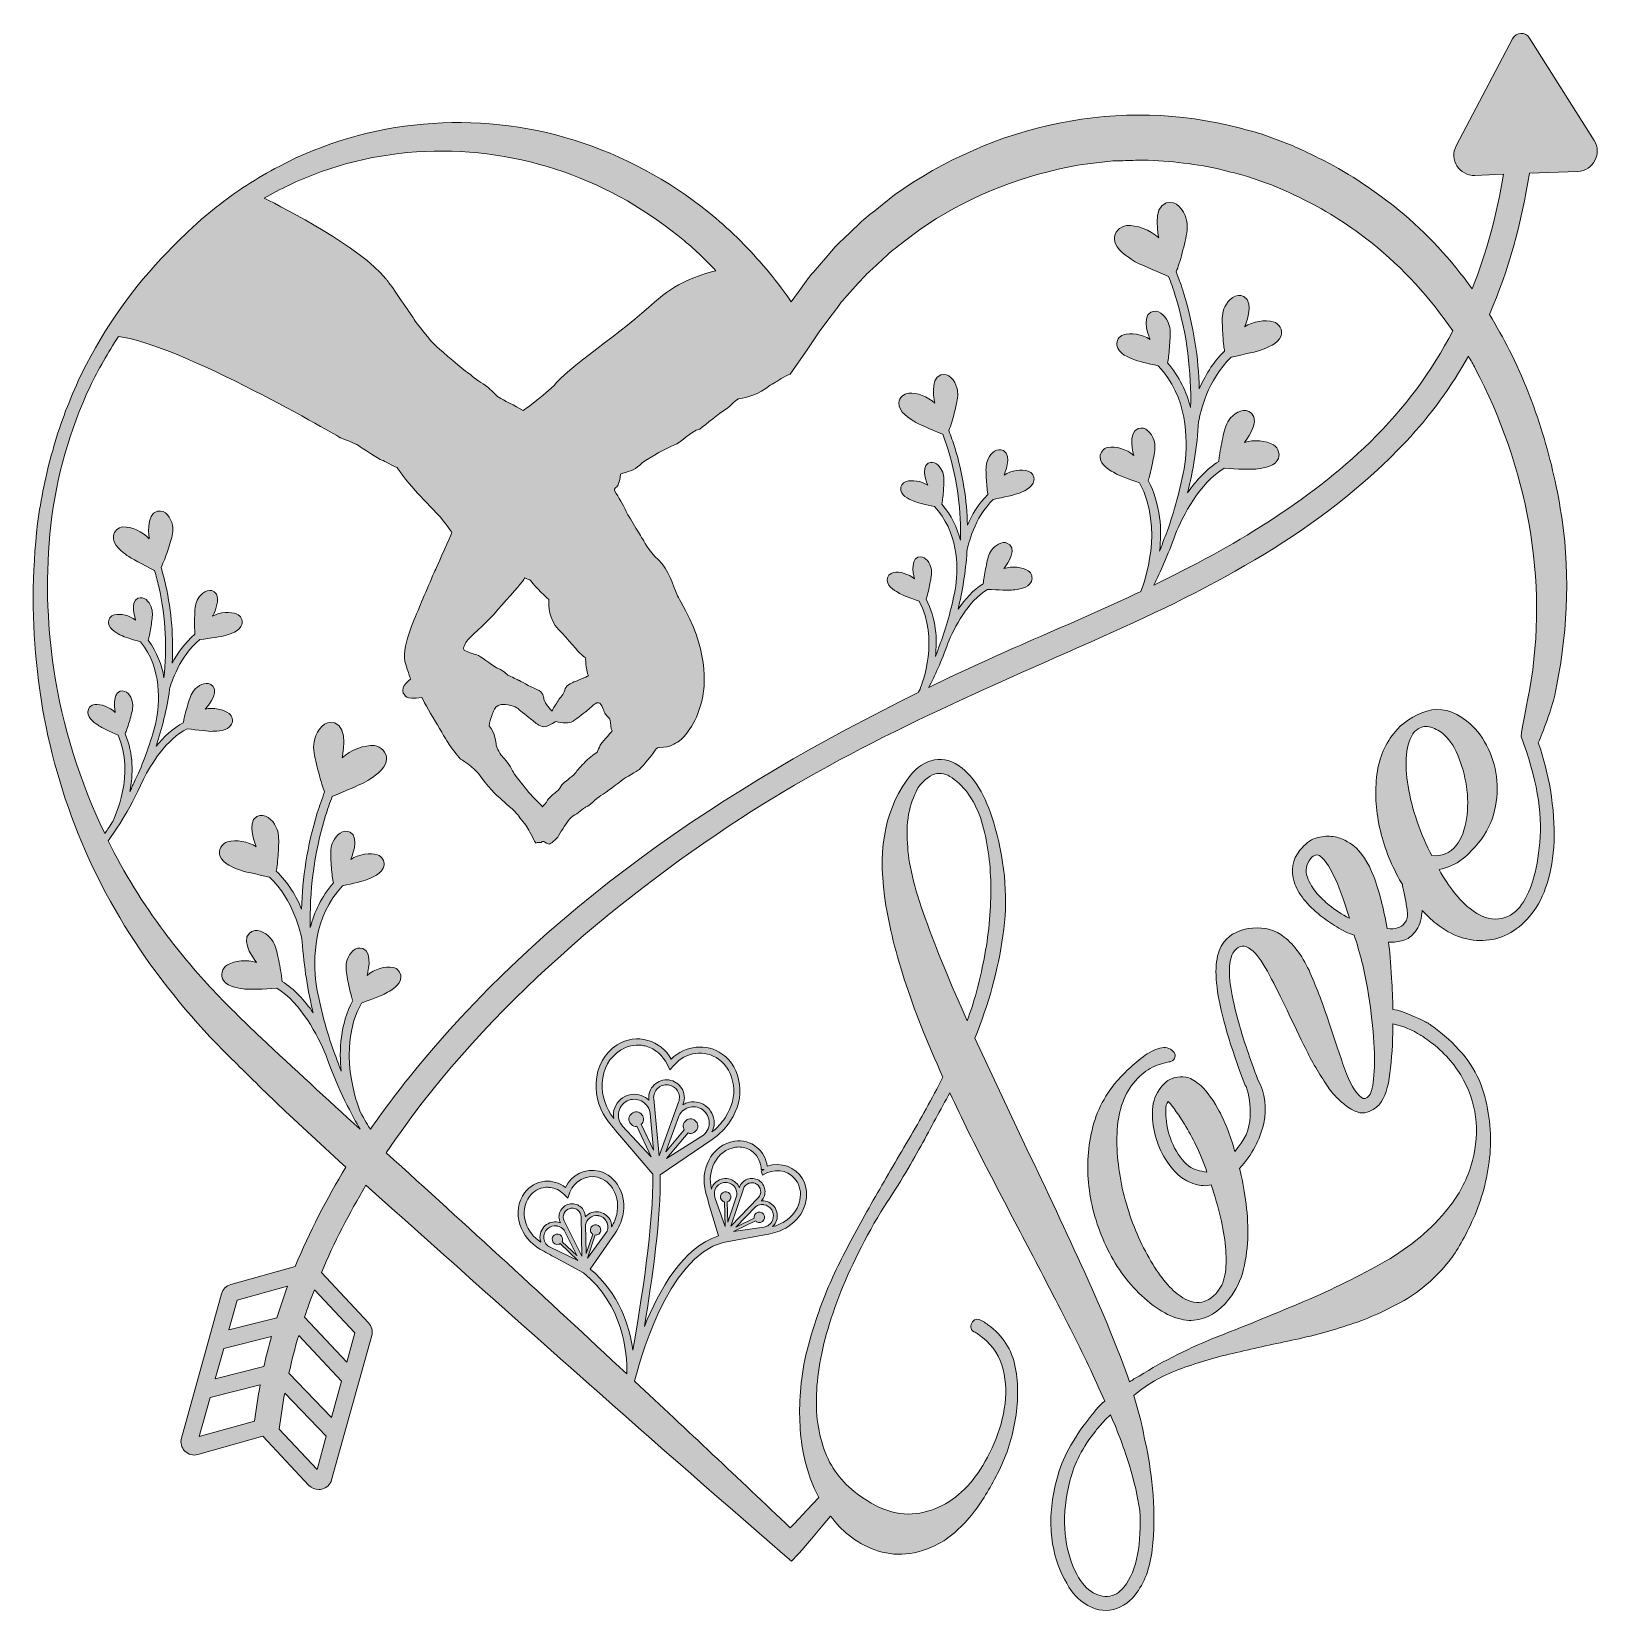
# Model space of a CAD drawing. Header units: inches. Extents: x 100 to 902, y -903 to -97.
import ezdxf

# ---------------------------------------------------------------- set-up
doc = ezdxf.new("R2010")
doc.units = ezdxf.units.IN
doc.header["$MEASUREMENT"] = 0
doc.layers.add('Layer 1', color=7, linetype='Continuous')

msp = doc.modelspace()

# ---------------------------------------------------------------- hatches: boundary and pattern name
at = {"layer": 'Layer 1', "true_color": 0xcfeeff}
h = msp.add_hatch(color=254, dxfattribs=at)
h.dxf.hatch_style = 2
edge = h.paths.add_edge_path()
edge.add_spline(control_points=[(897.39, -152.38), (897.39, -152.38), (864.48, -100.19), (864.48, -100.19), (862.42, -96.91), (857.58, -97.1), (855.77, -100.53), (855.77, -100.53), (827.03, -155.12), (827.03, -155.12), (823.32, -162.16), (828.63, -170.58), (836.58, -170.27), (836.58, -170.27), (851.19, -169.7), (851.19, -169.7), (847.79, -189.95), (842.59, -209.48), (835.16, -228.08), (824.49, -213.25), (812.03, -199.63), (797.81, -188.01), (785.9, -178.29), (773.12, -169.73), (759.45, -162.67), (752.48, -159.36), (745.73, -155.58), (738.37, -153.17), (738.37, -153.17), (727.49, -149.08), (727.49, -149.08), (723.79, -147.97), (720.05, -147.06), (716.31, -146.03), (686.38, -138.2), (654.68, -137.39), (624.49, -143.62), (594.21, -149.56), (565.53, -162.42), (540.5, -180.22), (540.5, -180.22), (531.47, -187.4), (531.47, -187.4), (528.54, -189.85), (525.32, -192), (522.65, -194.76), (522.65, -194.76), (514.35, -202.71), (514.35, -202.71), (512.97, -204.05), (511.56, -205.38), (510.22, -206.71), (510.22, -206.71), (506.44, -211.06), (506.44, -211.06), (506.44, -211.06), (498.91, -219.74), (498.91, -219.74), (496.24, -222.54), (494.31, -225.89), (491.99, -228.9), (491.99, -228.9), (487.82, -234.75), (487.82, -234.75), (487.82, -234.75), (485.62, -231.61), (485.62, -231.61), (481.75, -226.37), (477.84, -221.12), (473.49, -216.26), (464.98, -206.37), (455.69, -197.17), (445.5, -188.99), (425.15, -172.69), (401.84, -160.01), (376.99, -152.31), (327.31, -136.61), (271.83, -141.64), (226.46, -165.64), (215.07, -171.58), (204.31, -178.63), (194.29, -186.5), (194.29, -186.5), (186.94, -192.61), (186.94, -192.61), (186.94, -192.61), (179.97, -199.06), (179.97, -199.06), (175.2, -203.27), (170.94, -207.96), (166.51, -212.52), (149.01, -230.84), (134.94, -252.3), (123.98, -275.09), (118.86, -286.66), (114.13, -298.45), (110.95, -310.66), (109.05, -316.72), (107.81, -322.92), (106.39, -329.07), (105.18, -335.26), (104.11, -341.5), (103.29, -347.78), (100.32, -372.85), (100.19, -398.27), (103.16, -423.34), (108.67, -473.57), (126.6, -522.86), (155.5, -564.96), (169.61, -586.16), (186.68, -605.73), (204.66, -623.24), (213.56, -632.05), (222.51, -640.83), (231.62, -649.43), (231.62, -649.43), (259.19, -674.89), (259.19, -674.89), (259.64, -675.29), (260.09, -675.69), (260.54, -676.09), (250.62, -692.34), (241.92, -709.21), (234.74, -726.72), (234.74, -726.72), (201.81, -735.96), (201.81, -735.96), (199.52, -736.61), (197.71, -738.42), (197.07, -740.71), (197.07, -740.71), (176.63, -814.26), (176.63, -814.26), (175.97, -816.63), (176.64, -819.19), (178.39, -820.93), (180.13, -822.67), (182.68, -823.33), (185.06, -822.67), (185.06, -822.67), (218.17, -813.38), (218.17, -813.38), (218.17, -813.38), (241.72, -838.42), (241.72, -838.42), (243.03, -839.81), (244.84, -840.57), (246.71, -840.57), (247.25, -840.57), (247.8, -840.51), (248.34, -840.37), (250.73, -839.78), (252.63, -837.94), (253.29, -835.57), (253.29, -835.57), (273.73, -762.02), (273.73, -762.02), (274.37, -759.73), (273.75, -757.23), (272.12, -755.51), (272.12, -755.51), (248.05, -729.92), (248.05, -729.92), (254.52, -714.59), (262.17, -699.7), (270.81, -685.28), (341.32, -748.41), (411.72, -811.31), (483.39, -873.15), (483.39, -873.15), (487.9, -877.06), (487.9, -877.06), (487.9, -877.06), (491.43, -873.28), (491.43, -873.28), (491.43, -873.28), (493.54, -871.04), (493.54, -871.04), (493.54, -871.04), (495.04, -869.28), (495.04, -869.28), (495.04, -869.28), (498.09, -865.71), (498.09, -865.71), (498.09, -865.71), (504.07, -858.61), (504.07, -858.61), (504.07, -858.61), (507.86, -854.1), (507.86, -854.1), (510.74, -857.97), (513.79, -861.19), (516.93, -863.69), (520.97, -866.91), (525.49, -869.45), (530.48, -871.3), (535.42, -873.15), (540.67, -873.84), (546.26, -873.41), (551.85, -872.98), (557.53, -871.13), (563.38, -867.95), (569.23, -864.76), (574.99, -859.56), (580.75, -852.29), (582.3, -850.36), (584.07, -847.78), (586.13, -844.55), (588.19, -841.32), (590.26, -837.71), (592.32, -833.8), (594.39, -829.88), (596.24, -825.71), (597.87, -821.24), (599.46, -816.81), (600.71, -812.29), (601.53, -807.74), (603.55, -798.19), (603.81, -788.86), (602.39, -779.74), (600.97, -770.58), (596.71, -763.22), (589.66, -757.63), (588.41, -756.6), (586.82, -755.53), (584.93, -754.41), (583.08, -753.25), (581.53, -753.42), (580.32, -754.92), (578.82, -756.86), (579.03, -758.58), (580.93, -760.08), (581.74, -760.39), (582.52, -760.82), (583.29, -761.42), (584.02, -762.02), (584.71, -762.54), (585.36, -763.05), (590.9, -767.48), (594.43, -772.9), (595.94, -779.31), (597.44, -785.72), (597.66, -792.38), (596.49, -799.31), (595.33, -806.23), (593.27, -812.9), (590.22, -819.35), (587.16, -825.8), (583.98, -831.17), (580.58, -835.43), (573.14, -844.81), (564.07, -850.53), (553.44, -852.51), (542.82, -854.53), (531.64, -850.87), (519.9, -841.54), (512.24, -835.43), (506.87, -827.6), (503.86, -818.06), (500.8, -808.55), (499.9, -797.63), (501.1, -785.37), (502.31, -773.16), (505.62, -759.65), (511, -744.99), (516.42, -730.32), (523.9, -714.97), (533.49, -698.93), (541.92, -686.16), (548.71, -674.93), (553.92, -665.34), (559.12, -655.75), (564.02, -646.67), (568.67, -638.2), (574.86, -651.45), (581.48, -664.87), (588.58, -678.5), (595.68, -692.13), (602.73, -705.68), (609.83, -719.1), (616.88, -732.56), (623.67, -745.68), (630.17, -758.49), (636.71, -771.31), (642.55, -783.65), (647.8, -795.44), (646.21, -796.6), (644.79, -797.93), (643.63, -799.39), (642.43, -800.9), (641.14, -802.49), (639.8, -804.21), (639.8, -804.21), (639.54, -804.51), (639.54, -804.51), (631.42, -814.79), (626.04, -824.85), (623.37, -834.74), (620.75, -844.64), (619.76, -853.75), (620.41, -862.14), (621.09, -870.48), (622.94, -877.79), (626, -884.03), (629.05, -890.27), (632.15, -894.65), (635.37, -897.19), (640.28, -901.1), (645.26, -902.7), (650.3, -902.01), (655.37, -901.32), (659.67, -898.78), (663.24, -894.27), (667.97, -888.33), (670.85, -880.59), (671.93, -871.17), (672.96, -861.75), (673.09, -852.51), (672.36, -843.35), (671.58, -834.23), (670.47, -826.06), (668.96, -818.75), (667.41, -811.48), (666.47, -806.96), (666.08, -805.28), (666.08, -805.28), (662.6, -792.6), (662.6, -792.6), (669.13, -787.01), (676.7, -782.58), (685.35, -779.35), (693.99, -776.13), (703.24, -773.37), (713.04, -771.09), (722.89, -768.77), (732.87, -766.58), (743.11, -764.43), (753.34, -762.28), (763.32, -759.61), (772.99, -756.34), (782.71, -753.12), (791.87, -748.99), (800.52, -744.04), (809.16, -739.05), (816.78, -732.43), (823.4, -724.09), (827.44, -718.97), (831.61, -711.66), (835.87, -702.15), (840.09, -692.65), (842.84, -682.41), (844.09, -671.4), (845.33, -660.39), (844.3, -649.26), (840.99, -637.9), (837.63, -626.55), (830.32, -616.4), (819.01, -607.41), (817.94, -606.55), (816.82, -605.69), (815.66, -604.74), (815.06, -604.27), (813.51, -603.24), (813.38, -603.15), (812.91, -602.85), (812.43, -602.59), (811.96, -602.29), (811.87, -602.25), (800.52, -596.27), (794.71, -595.63), (794.63, -590.29), (794.46, -584.96), (794.11, -579.76), (793.55, -571.67), (793.04, -565.56), (792.56, -561.35), (795.27, -561.39), (797.77, -561.13), (800, -560.49), (802.28, -559.84), (804.35, -558.34), (806.2, -555.97), (808.05, -553.65), (809.21, -550.47), (809.59, -546.43), (809.64, -546.04), (809.59, -545.57), (809.64, -545.14), (811.87, -547.59), (814.24, -549.87), (816.78, -551.84), (824.86, -558.3), (833.38, -561.13), (842.32, -560.4), (851.27, -559.67), (859.01, -555.16), (865.63, -546.81), (868.86, -542.77), (871.44, -537.65), (873.46, -531.42), (875.44, -525.18), (876.6, -518), (876.94, -509.91), (877.29, -501.83), (876.64, -493.1), (875.09, -483.68), (873.85, -476.02), (871.78, -468.02), (868.94, -459.68), (871.09, -454.78), (875.91, -441.96), (877.33, -435.38), (883.57, -406.22), (885.42, -375.64), (881.03, -345.71), (878.88, -330.79), (875.48, -315.99), (871.05, -301.67), (866.66, -287.31), (861.12, -273.16), (854.28, -259.61), (851.13, -253.34), (847.66, -247.21), (843.95, -241.21), (853.94, -218.42), (860.42, -194.24), (864.38, -169.18), (864.38, -169.18), (889.05, -168.22), (889.05, -168.22), (897, -167.91), (901.64, -159.11), (897.39, -152.38)], knot_values=[0, 0, 0, 0, 1, 1, 1, 2, 2, 2, 3, 3, 3, 4, 4, 4, 5, 5, 5, 6, 6, 6, 7, 7, 7, 8, 8, 8, 9, 9, 9, 10, 10, 10, 11, 11, 11, 12, 12, 12, 13, 13, 13, 14, 14, 14, 15, 15, 15, 16, 16, 16, 17, 17, 17, 18, 18, 18, 19, 19, 19, 20, 20, 20, 21, 21, 21, 22, 22, 22, 23, 23, 23, 24, 24, 24, 25, 25, 25, 26, 26, 26, 27, 27, 27, 28, 28, 28, 29, 29, 29, 30, 30, 30, 31, 31, 31, 32, 32, 32, 33, 33, 33, 34, 34, 34, 35, 35, 35, 36, 36, 36, 37, 37, 37, 38, 38, 38, 39, 39, 39, 40, 40, 40, 41, 41, 41, 42, 42, 42, 43, 43, 43, 44, 44, 44, 45, 45, 45, 46, 46, 46, 47, 47, 47, 48, 48, 48, 49, 49, 49, 50, 50, 50, 51, 51, 51, 52, 52, 52, 53, 53, 53, 54, 54, 54, 55, 55, 55, 56, 56, 56, 57, 57, 57, 58, 58, 58, 59, 59, 59, 60, 60, 60, 61, 61, 61, 62, 62, 62, 63, 63, 63, 64, 64, 64, 65, 65, 65, 66, 66, 66, 67, 67, 67, 68, 68, 68, 69, 69, 69, 70, 70, 70, 71, 71, 71, 72, 72, 72, 73, 73, 73, 74, 74, 74, 75, 75, 75, 76, 76, 76, 77, 77, 77, 78, 78, 78, 79, 79, 79, 80, 80, 80, 81, 81, 81, 82, 82, 82, 83, 83, 83, 84, 84, 84, 85, 85, 85, 86, 86, 86, 87, 87, 87, 88, 88, 88, 89, 89, 89, 90, 90, 90, 91, 91, 91, 92, 92, 92, 93, 93, 93, 94, 94, 94, 95, 95, 95, 96, 96, 96, 97, 97, 97, 98, 98, 98, 99, 99, 99, 100, 100, 100, 101, 101, 101, 102, 102, 102, 103, 103, 103, 104, 104, 104, 105, 105, 105, 106, 106, 106, 107, 107, 107, 108, 108, 108, 109, 109, 109, 110, 110, 110, 111, 111, 111, 112, 112, 112, 113, 113, 113, 114, 114, 114, 115, 115, 115, 116, 116, 116, 117, 117, 117, 118, 118, 118, 119, 119, 119, 120, 120, 120, 121, 121, 121, 122, 122, 122, 123, 123, 123, 124, 124, 124, 125, 125, 125, 126, 126, 126, 127, 127, 127, 128, 128, 128, 129, 129, 129, 130, 130, 130, 131, 131, 131, 132, 132, 132, 133, 133, 133, 134, 134, 134, 135, 135, 135, 136, 136, 136, 137, 137, 137, 138, 138, 138, 139, 139, 139, 140, 140, 140, 141, 141, 141, 142, 142, 142, 143, 143, 143, 144, 144, 144, 144], degree=3, periodic=1)
edge = h.paths.add_edge_path()
edge.add_spline(control_points=[(198.24, -768.63), (198.24, -768.63), (222.52, -762.47), (222.52, -762.47), (221.13, -767.54), (219.87, -772.65), (218.74, -777.81), (218.74, -777.81), (193.94, -784.1), (193.94, -784.1), (193.94, -784.1), (198.24, -768.63), (198.24, -768.63)], knot_values=[0, 0, 0, 0, 1, 1, 1, 2, 2, 2, 3, 3, 3, 4, 4, 4, 4], degree=3, periodic=1)
edge = h.paths.add_edge_path()
edge.add_spline(control_points=[(236.47, -761.94), (236.47, -761.94), (258.36, -785.21), (258.36, -785.21), (258.36, -785.21), (253.21, -803.73), (253.21, -803.73), (253.21, -803.73), (231.49, -781.17), (231.49, -781.17), (232.95, -774.7), (234.57, -768.27), (236.47, -761.94)], knot_values=[0, 0, 0, 0, 1, 1, 1, 2, 2, 2, 3, 3, 3, 4, 4, 4, 4], degree=3, periodic=1)
edge = h.paths.add_edge_path()
edge.add_spline(control_points=[(205.09, -743.98), (205.09, -743.98), (230.8, -736.76), (230.8, -736.76), (228.82, -742.07), (227.03, -747.46), (225.34, -752.88), (225.34, -752.88), (200.89, -759.08), (200.89, -759.08), (200.89, -759.08), (205.09, -743.98), (205.09, -743.98)], knot_values=[0, 0, 0, 0, 1, 1, 1, 2, 2, 2, 3, 3, 3, 4, 4, 4, 4], degree=3, periodic=1)
edge = h.paths.add_edge_path()
edge.add_spline(control_points=[(191.28, -793.65), (191.28, -793.65), (216.85, -787.17), (216.85, -787.17), (215.72, -793.26), (214.75, -799.39), (214.01, -805.61), (214.01, -805.61), (185.76, -813.54), (185.76, -813.54), (185.76, -813.54), (191.28, -793.65), (191.28, -793.65)], knot_values=[0, 0, 0, 0, 1, 1, 1, 2, 2, 2, 3, 3, 3, 4, 4, 4, 4], degree=3, periodic=1)
edge = h.paths.add_edge_path()
edge.add_spline(control_points=[(245.84, -830.24), (245.84, -830.24), (226.52, -809.71), (226.52, -809.71), (227.26, -803.54), (228.24, -797.43), (229.38, -791.37), (229.38, -791.37), (250.53, -813.35), (250.53, -813.35), (250.53, -813.35), (245.84, -830.24), (245.84, -830.24)], knot_values=[0, 0, 0, 0, 1, 1, 1, 2, 2, 2, 3, 3, 3, 4, 4, 4, 4], degree=3, periodic=1)
edge = h.paths.add_edge_path()
edge.add_spline(control_points=[(265.18, -760.68), (265.18, -760.68), (261.05, -775.52), (261.05, -775.52), (261.05, -775.52), (239.47, -752.58), (239.47, -752.58), (241.04, -747.91), (242.68, -743.26), (244.47, -738.66), (244.47, -738.66), (265.18, -760.68), (265.18, -760.68)], knot_values=[0, 0, 0, 0, 1, 1, 1, 2, 2, 2, 3, 3, 3, 4, 4, 4, 4], degree=3, periodic=1)
edge = h.paths.add_edge_path()
edge.add_spline(control_points=[(231.28, -175.36), (275.1, -154.2), (326.71, -152.61), (371.7, -168.44), (394.19, -176.39), (415.18, -188.39), (433.37, -203.7), (438.98, -208.46), (444.29, -213.57), (449.36, -218.9), (440.39, -220.99), (428.75, -225.14), (418.06, -234.93), (402.32, -249.33), (372.21, -269.76), (366.79, -277.42), (359.05, -284.6), (351.96, -289.42), (350.97, -290.23), (347.05, -287.65), (340.65, -284.81), (338.71, -283.61), (336.82, -282.36), (333.68, -278.32), (330.62, -276.64), (327.61, -274.92), (324.22, -271.78), (322.54, -270.79), (320.86, -269.76), (309.72, -260.08), (306.89, -257.63), (303.92, -255.1), (296.09, -244.99), (295.4, -243.74), (294.8, -242.58), (285.47, -229.16), (282.54, -225.03), (282.29, -224.6), (282.03, -224.26), (281.86, -224.04), (281.64, -223.74), (281.34, -223.36), (280.99, -222.97), (267.99, -207.04), (229.37, -187.09), (218.92, -181.88), (222.98, -179.57), (227.08, -177.36), (231.28, -175.36)], knot_values=[0, 0, 0, 0, 1, 1, 1, 2, 2, 2, 3, 3, 3, 4, 4, 4, 5, 5, 5, 6, 6, 6, 7, 7, 7, 8, 8, 8, 9, 9, 9, 10, 10, 10, 11, 11, 11, 12, 12, 12, 13, 13, 13, 14, 14, 14, 15, 15, 15, 16, 16, 16, 16], degree=3, periodic=1)
edge = h.paths.add_edge_path()
edge.add_spline(control_points=[(368.99, -401.79), (374.06, -406.87), (379.18, -413.4), (380.73, -414.69), (382.32, -415.99), (382.53, -416.2), (382.92, -416.37), (382.71, -417.62), (383.44, -424.24), (384.25, -425.45), (383.39, -426.09), (378.32, -428.03), (376.9, -428.63), (375.52, -429.23), (372.64, -430.44), (372.21, -432.8), (371.74, -435.17), (369.72, -436.46), (368.82, -438.22), (367.91, -439.98), (365.8, -442.43), (365.8, -443.47), (363.57, -441.19), (361.85, -438.78), (361.59, -437.45), (361.29, -436.11), (361.46, -433.92), (357.98, -432.46), (354.49, -430.99), (349.16, -427.9), (348.73, -427.77), (348.26, -427.68), (344.52, -425.66), (343.61, -425.32), (342.71, -424.97), (340.39, -422.18), (337.33, -421.36), (334.5, -419.77), (329.21, -415.21), (327.31, -414.82), (325.42, -414.44), (320.91, -412.8), (320.69, -411.99), (320.3, -410.65), (321.94, -407.9), (323.4, -406.48), (324.86, -405.1), (335.36, -395.08), (336.17, -394.01), (337.03, -392.98), (347.31, -381.32), (349.33, -378.91), (351.35, -376.5), (351.87, -375.56), (351.87, -375.56), (351.87, -375.56), (353.55, -376.55), (354.45, -376.5), (355.35, -378.05), (361.42, -384.2), (364.04, -386.61), (364, -389.75), (363.96, -396.68), (368.99, -401.79)], knot_values=[0, 0, 0, 0, 1, 1, 1, 2, 2, 2, 3, 3, 3, 4, 4, 4, 5, 5, 5, 6, 6, 6, 7, 7, 7, 8, 8, 8, 9, 9, 9, 10, 10, 10, 11, 11, 11, 12, 12, 12, 13, 13, 13, 14, 14, 14, 15, 15, 15, 16, 16, 16, 17, 17, 17, 18, 18, 18, 19, 19, 19, 20, 20, 20, 21, 21, 21, 21], degree=3, periodic=1)
edge = h.paths.add_edge_path()
edge.add_spline(control_points=[(335.87, -443.51), (336.26, -442.35), (337.38, -440.41), (339.83, -440.16), (342.32, -439.85), (347.31, -440.97), (348.39, -442.22), (349.46, -443.47), (354.06, -446.82), (355.4, -447.9), (356.77, -448.97), (358.32, -450.65), (360.64, -451.38), (362.92, -452.11), (367.61, -448.84), (367.61, -448.84), (371.31, -449.57), (374.15, -450.09), (376.43, -448.63), (378.66, -447.17), (382.84, -443.81), (383.78, -443.08), (384.73, -442.35), (388.64, -438.05), (390.19, -439.51), (391.69, -440.97), (392.04, -443.98), (392.99, -445.06), (393.93, -446.09), (395.35, -447.6), (395.44, -448.33), (395.57, -449.06), (395.69, -452.97), (396.34, -453.53), (395.39, -455.08), (390.79, -459.64), (390.36, -460.93), (389.89, -462.22), (389.07, -463.12), (388.73, -464.45), (387.14, -465.66), (383.65, -468.07), (382.88, -469.14), (382.1, -470.22), (378.71, -473.01), (378.06, -474.56), (377.03, -476.11), (372.77, -479.25), (371.57, -480.24), (370.41, -481.27), (369.85, -482.69), (369.2, -483.51), (368.6, -484.37), (363.7, -487.68), (363.44, -488.92), (363.14, -490.13), (360.82, -491.98), (360.82, -492.28), (358.62, -489.74), (354.97, -486.6), (352.86, -483.72), (350.8, -480.88), (346.8, -476.37), (346.02, -474.65), (345.25, -472.88), (342.41, -468.58), (340.82, -467.16), (339.18, -465.74), (337.55, -462.17), (337.25, -460.88), (336.99, -459.59), (336.99, -454.82), (333.59, -450.95), (334.15, -447.12), (335.44, -444.71), (335.87, -443.51)], knot_values=[0, 0, 0, 0, 1, 1, 1, 2, 2, 2, 3, 3, 3, 4, 4, 4, 5, 5, 5, 6, 6, 6, 7, 7, 7, 8, 8, 8, 9, 9, 9, 10, 10, 10, 11, 11, 11, 12, 12, 12, 13, 13, 13, 14, 14, 14, 15, 15, 15, 16, 16, 16, 17, 17, 17, 18, 18, 18, 19, 19, 19, 20, 20, 20, 21, 21, 21, 22, 22, 22, 23, 23, 23, 24, 24, 24, 25, 25, 25, 25], degree=3, periodic=1)
edge = h.paths.add_edge_path()
edge.add_spline(control_points=[(217.34, -610.16), (212.83, -605.9), (208.31, -601.65), (204.06, -597.3), (199.67, -593.09), (195.45, -588.7), (191.28, -584.23), (187.11, -579.84), (183.2, -575.15), (179.2, -570.55), (175.46, -565.78), (171.46, -561.13), (167.93, -556.19), (156.98, -541.62), (147.37, -526.02), (139.25, -509.65), (141.75, -506.32), (149.73, -495.09), (157.22, -478.28), (161.11, -470.67), (169, -457.72), (179.59, -452.48), (184.83, -453.16), (190.7, -453.96), (192.61, -453.8), (194.49, -453.64), (200.4, -453.87), (202.22, -450.2), (203.13, -448.37), (202.6, -445.99), (200.99, -444.74), (198.24, -442.6), (192.93, -441.49), (188.74, -442.54), (188.74, -442.54), (196.25, -434.55), (192.63, -430.71), (190.05, -427.97), (186.11, -429.82), (183.86, -432), (181.86, -433.93), (181.08, -436.3), (180.29, -438.88), (179.46, -441.61), (178.65, -444.35), (178.05, -447.13), (177.88, -447.91), (177.73, -448.68), (177.61, -449.46), (172.24, -452.22), (167.59, -456.63), (163.76, -461.38), (166.67, -452.58), (169.12, -442.85), (170.6, -432.38), (171.52, -428.89), (175.58, -415.6), (186.09, -406.99), (191.37, -406.3), (197.36, -405.55), (199.19, -404.9), (200.97, -404.27), (206.73, -402.97), (207.56, -398.96), (207.97, -396.95), (206.85, -394.8), (204.97, -394), (201.76, -392.63), (196.34, -392.92), (192.56, -395.02), (192.56, -395.02), (197.77, -385.36), (193.28, -382.58), (190.09, -380.59), (186.76, -383.39), (185.14, -386.08), (183.7, -388.45), (183.56, -390.94), (183.46, -393.64), (183.35, -396.49), (183.27, -399.35), (183.4, -402.2), (183.44, -402.9), (183.49, -403.61), (183.56, -404.31), (178.23, -408.7), (174.48, -414.14), (171.91, -419.08), (172.59, -406.49), (171.73, -393.06), (168.58, -379.09), (167.91, -376.12), (167.13, -373.14), (166.26, -370.18), (166.94, -368.79), (167.54, -367.36), (168.1, -365.92), (169.23, -363.02), (170.19, -360.05), (171.12, -357.07), (171.99, -354.3), (172.65, -351.66), (172.05, -348.7), (171.31, -345.06), (168.73, -340.61), (164.37, -341.54), (158.26, -342.85), (160.2, -355.69), (160.2, -355.69), (156.83, -351.85), (150.91, -349.35), (146.79, -349.59), (144.37, -349.73), (142.26, -351.69), (141.92, -354.08), (141.23, -358.88), (147.13, -362.63), (148.86, -364.05), (150.68, -365.54), (157.29, -368.87), (162.98, -371.8), (163.76, -374.49), (164.46, -377.19), (165.07, -379.88), (168.79, -396.36), (169.24, -412.05), (167.73, -426.46), (166.63, -420.05), (164.22, -413.44), (159.69, -407.35), (159.94, -406.5), (160.16, -405.65), (160.34, -404.78), (160.88, -402.28), (161.22, -399.74), (161.54, -397.2), (161.85, -394.8), (162.09, -392.57), (161.16, -390.26), (160.12, -387.65), (157.58, -384.68), (154.46, -385.97), (150.09, -387.79), (153.28, -397.09), (153.28, -397.09), (150.25, -394.69), (145.49, -393.64), (142.45, -394.37), (140.57, -394.83), (139.25, -396.74), (139.45, -398.66), (139.82, -402.16), (144.53, -404.07), (145.97, -404.87), (147.34, -405.63), (151.64, -406.94), (155.81, -408.2), (166.87, -421.88), (165.6, -439.39), (163.55, -449.47), (160.94, -459.58), (157.57, -468.7), (154.07, -476.58), (152.64, -479.38), (151.73, -481.5), (151.37, -482.37), (151.03, -483.09), (150.68, -483.8), (150.33, -484.49), (152.01, -475.92), (152.3, -465.33), (147.92, -455.03), (148.24, -454.29), (148.53, -453.54), (148.81, -452.78), (149.67, -450.37), (150.34, -447.9), (151, -445.43), (151.62, -443.08), (152.15, -440.91), (151.54, -438.49), (150.85, -435.77), (148.72, -432.49), (145.46, -433.36), (140.88, -434.58), (142.83, -444.22), (142.83, -444.22), (140.13, -441.44), (135.56, -439.77), (132.45, -440.1), (130.53, -440.31), (128.96, -442.02), (128.91, -443.96), (128.81, -447.47), (133.22, -449.99), (134.55, -450.97), (135.85, -451.94), (140.21, -453.91), (144.3, -455.76), (153.09, -475.59), (142.7, -497.55), (141.21, -500.51), (139.71, -502.83), (138.45, -504.65), (137.49, -505.98), (124.85, -479.62), (116, -451.36), (111.55, -422.26), (107.98, -397.92), (107.2, -373.06), (110.04, -348.59), (112.79, -324.12), (119.59, -300.17), (130.04, -277.98), (134.29, -269.16), (139.14, -260.65), (144.51, -252.48), (176.3, -256.25), (257.94, -304.17), (257.94, -304.17), (257.94, -304.17), (265.25, -306.96), (266.93, -308.08), (268.61, -309.2), (277.6, -315.05), (278.93, -315.48), (280.31, -315.95), (284.35, -318.53), (286.71, -319.22), (287.36, -320.77), (294.03, -329.07), (297.25, -332.47), (300.52, -335.82), (307.14, -342.92), (308.61, -344.46), (310.07, -346.06), (314.67, -352.33), (314.67, -352.33), (313.55, -354.83), (308.18, -367.3), (306.71, -370.31), (305.25, -373.37), (298.71, -388.76), (297.38, -392.12), (296.05, -395.47), (288.18, -411.68), (291.1, -419.77), (293.34, -426.48), (293.55, -427.3), (293.55, -427.3), (293.55, -427.3), (288.26, -430.48), (289.85, -434.31), (291.14, -435.42), (290.28, -437.83), (299.27, -436.5), (302.41, -442.91), (312.56, -459.42), (313.55, -460.97), (314.58, -462.56), (319.01, -468.02), (319.01, -468.02), (319.01, -468.02), (325.42, -471.08), (329.94, -477.66), (334.5, -484.19), (338.8, -487.51), (339.74, -488.41), (340.65, -489.36), (347.14, -494.73), (348.26, -496.45), (349.33, -498.13), (352.39, -501.48), (353.38, -503.33), (354.41, -505.18), (357.2, -510.64), (357.42, -510.86), (358.36, -510), (359.7, -510.94), (360.21, -510.43), (360.73, -509.87), (361.16, -509.87), (361.46, -510.08), (361.76, -510.3), (363.87, -511.46), (364.3, -511.37), (364.73, -511.29), (368.3, -508.88), (369.03, -507.16), (369.72, -505.48), (371.31, -503.72), (371.44, -503.29), (371.57, -502.86), (374.41, -498.26), (376.56, -496.97), (378.71, -495.72), (381.8, -493.01), (382.88, -492.49), (384.68, -492.06), (388.21, -487.94), (390.66, -486.56), (393.16, -485.14), (400.47, -479.59), (401.67, -478.56), (402.92, -477.57), (409.37, -473.96), (410.27, -473.27), (411.18, -472.63), (415.99, -466.65), (416.98, -465.44), (417.93, -464.2), (418.66, -462.52), (419.61, -462.22), (420.55, -461.96), (424.55, -461.79), (425.58, -461.44), (426.57, -461.1), (431.13, -458.6), (431.48, -458.13), (431.48, -458.13), (458.27, -434.87), (431.52, -387.77), (431.52, -387.73), (431.48, -387.73), (431.48, -387.69), (430.53, -386.1), (429.8, -384.81), (429.37, -383.9), (427.48, -379.64), (425.41, -371.3), (420.12, -366.4), (414.79, -361.54), (412.47, -356.55), (411.44, -354.87), (410.45, -353.19), (403.61, -342.49), (403.01, -340.55), (402.54, -339.05), (399.42, -333.97), (397.83, -331.39), (397.4, -330.69), (397.68, -329.85), (398.35, -329.38), (399.37, -328.66), (400.19, -327), (400.64, -322.62), (403.95, -321.24), (407.82, -320.9), (410.45, -317.97), (413.03, -315), (427.52, -307.78), (429.46, -307.09), (431.39, -306.4), (436.38, -300.94), (441.11, -299.61), (444.64, -296.98), (450.79, -291.69), (454.23, -289.59), (457.71, -287.48), (459.22, -284.43), (461.75, -284), (464.25, -283.61), (471.43, -282.23), (476.98, -277.29), (480.12, -275.65), (480.93, -275.01), (482.57, -273.89), (484.16, -272.81), (487.26, -271.7), (487.26, -271.7), (487.26, -271.7), (496.2, -258.67), (496.2, -258.67), (496.2, -258.67), (502.39, -249.59), (502.39, -249.59), (502.39, -249.59), (508.63, -241.25), (508.63, -241.25), (510.78, -238.54), (512.59, -235.53), (515, -233.03), (515, -233.03), (521.96, -225.29), (521.96, -225.29), (521.96, -225.29), (525.45, -221.42), (525.45, -221.42), (526.65, -220.22), (527.98, -219.06), (529.23, -217.89), (529.23, -217.89), (536.84, -210.84), (536.84, -210.84), (539.29, -208.35), (542.22, -206.5), (544.93, -204.3), (544.93, -204.3), (553.14, -197.98), (553.14, -197.98), (575.89, -182.2), (601.96, -171.53), (628.92, -166.07), (628.92, -166.07), (633.95, -165), (633.95, -165), (633.95, -165), (639.07, -164.35), (639.07, -164.35), (639.07, -164.35), (649.35, -163.1), (649.35, -163.1), (652.75, -162.72), (656.19, -162.85), (659.63, -162.67), (663.07, -162.63), (666.51, -162.29), (669.95, -162.5), (683.67, -163.15), (697.39, -164.65), (710.68, -168.22), (713.99, -169.08), (717.34, -169.81), (720.61, -170.8), (720.61, -170.8), (730.33, -174.29), (730.33, -174.29), (736.91, -176.31), (742.93, -179.66), (749.21, -182.5), (761.56, -188.61), (773.3, -196.26), (784.09, -204.86), (799.97, -217.53), (813.81, -232.66), (825.27, -249.61), (814.67, -269.93), (800.91, -288.95), (783.08, -306.25), (751.01, -337.36), (712.7, -359.91), (672.75, -379.26), (676.12, -372.51), (679.99, -363.86), (683.6, -353.65), (687.67, -343.89), (696.13, -327.14), (708.69, -319.65), (715.21, -319.98), (722.53, -320.39), (724.88, -320.01), (726.98, -319.67), (733.26, -319.38), (735.78, -315.75), (737.54, -313.19), (736.49, -309.24), (733.8, -307.7), (730.11, -305.57), (723.83, -304.87), (719, -306.5), (719, -306.5), (727.48, -295.91), (722.64, -291.52), (719.19, -288.4), (714.52, -291.07), (711.95, -293.97), (709.67, -296.55), (708.95, -299.54), (708.22, -302.81), (707.46, -306.25), (706.73, -309.71), (706.26, -313.21), (706.13, -314.18), (706.02, -315.15), (705.95, -316.12), (699.59, -320.04), (694.29, -325.94), (690.02, -332.17), (692.75, -321.03), (694.83, -308.79), (695.64, -295.73), (696.43, -291.34), (700.14, -274.55), (712.27, -262.91), (718.71, -261.54), (726.03, -260.04), (728.22, -259.05), (730.17, -258.18), (736.17, -256.3), (737.67, -252.14), (738.71, -249.21), (736.69, -245.67), (733.69, -244.86), (729.57, -243.76), (723.33, -244.7), (719.08, -247.51), (719.08, -247.51), (724.56, -235.1), (718.75, -232.1), (714.62, -229.96), (710.79, -233.74), (709.05, -237.21), (707.51, -240.28), (707.58, -243.36), (707.72, -246.7), (707.87, -250.22), (708.04, -253.76), (708.48, -257.26), (708.59, -258.12), (708.73, -258.99), (708.88, -259.85), (702.73, -265.78), (698.64, -272.86), (695.95, -279.2), (695.56, -263.61), (693.2, -247.13), (687.94, -230.2), (686.83, -226.6), (685.57, -223.01), (684.22, -219.44), (684.72, -218.17), (685.17, -216.87), (685.59, -215.57), (686.83, -211.71), (687.78, -207.77), (688.7, -203.82), (689.61, -199.92), (690.39, -196.33), (689.26, -192.38), (688, -187.97), (684.38, -182.73), (679.1, -184.3), (671.69, -186.52), (675.33, -202.16), (675.33, -202.16), (670.98, -197.93), (663.86, -195.46), (658.82, -195.87), (655.45, -196.16), (652.38, -199.5), (652.63, -202.87), (653.02, -208.36), (660.01, -212.08), (662.15, -213.58), (664.54, -215.24), (673.03, -218.7), (680.33, -221.76), (681.55, -225), (682.68, -228.26), (683.7, -231.52), (689.89, -251.48), (691.97, -270.8), (691.52, -288.71), (689.53, -280.92), (685.91, -272.99), (679.73, -265.93), (679.96, -264.86), (680.15, -263.78), (680.29, -262.7), (680.71, -259.56), (680.88, -256.39), (681.03, -253.23), (681.18, -250.23), (681.25, -247.47), (679.89, -244.71), (678.34, -241.59), (674.93, -238.18), (671.21, -240.07), (665.98, -242.73), (670.83, -253.9), (670.83, -253.9), (666.85, -251.23), (660.89, -250.4), (657.21, -251.6), (655.05, -252.31), (653.61, -254.59), (653.88, -256.85), (654.41, -261.36), (660.67, -263.34), (662.57, -264.21), (664.33, -265.01), (669.77, -266.2), (675.04, -267.35), (690.01, -283.15), (690.15, -304.87), (688.61, -317.5), (686.37, -330.23), (683.1, -341.8), (679.55, -351.86), (678.07, -355.46), (677.16, -358.16), (676.8, -359.27), (676.44, -360.19), (676.08, -361.09), (675.72, -361.98), (676.95, -351.25), (676.28, -338.16), (669.87, -325.89), (670.19, -324.94), (670.48, -323.99), (670.74, -323.02), (671.57, -319.97), (672.16, -316.85), (672.73, -313.74), (673.27, -310.79), (673.71, -308.05), (672.72, -305.13), (671.6, -301.84), (668.66, -298.01), (664.73, -299.4), (659.2, -301.34), (662.53, -313.05), (662.53, -313.05), (658.94, -309.88), (653.13, -308.27), (649.33, -308.98), (647.1, -309.4), (645.37, -311.47), (645.33, -313.74), (645.27, -318.28), (651.21, -321.07), (652.98, -322.18), (654.68, -323.25), (660.24, -325.25), (665.48, -327.14), (678.11, -350.49), (667.81, -378.2), (666.09, -382.46), (648.06, -391.01), (629.76, -398.98), (611.58, -406.84), (593.57, -414.63), (575.7, -422.82), (558.01, -431.38), (560.93, -425.7), (564.45, -418.06), (567.7, -408.87), (570.98, -400.99), (577.82, -387.45), (587.97, -381.39), (593.25, -381.66), (599.16, -381.99), (601.06, -381.68), (602.91, -381.38), (608.82, -381.13), (610.35, -377.33), (611.11, -375.44), (610.4, -373.11), (608.69, -371.99), (605.78, -370.07), (600.4, -369.39), (596.31, -370.77), (596.31, -370.77), (603.16, -362.21), (599.25, -358.66), (596.46, -356.13), (592.68, -358.29), (590.61, -360.64), (588.77, -362.72), (588.18, -365.14), (587.6, -367.78), (586.98, -370.56), (586.39, -373.36), (586.01, -376.18), (585.9, -376.97), (585.82, -377.75), (585.76, -378.54), (580.62, -381.71), (576.33, -386.48), (572.89, -391.51), (575.09, -382.51), (576.77, -372.61), (577.42, -362.06), (578.06, -358.51), (581.06, -344.94), (590.86, -335.53), (596.07, -334.42), (601.99, -333.21), (603.76, -332.42), (605.48, -331.65), (611.12, -329.9), (611.63, -325.83), (611.88, -323.8), (610.59, -321.74), (608.65, -321.09), (605.35, -319.98), (599.97, -320.7), (596.37, -323.08), (596.37, -323.08), (600.8, -313.05), (596.11, -310.63), (592.77, -308.9), (589.67, -311.96), (588.26, -314.76), (587.02, -317.24), (587.07, -319.73), (587.19, -322.43), (587.31, -325.28), (587.45, -328.13), (587.81, -330.96), (587.9, -331.66), (588, -332.36), (588.13, -333.06), (583.16, -337.85), (579.85, -343.57), (577.67, -348.7), (577.36, -336.1), (575.45, -322.78), (571.2, -309.1), (570.3, -306.19), (569.29, -303.28), (568.19, -300.4), (568.76, -298.98), (569.24, -297.53), (569.67, -296.07), (570.6, -293.01), (571.34, -289.9), (572.04, -286.77), (572.67, -284), (573.08, -281.38), (572.27, -278.53), (571.25, -274.96), (568.32, -270.73), (564.06, -272), (558.07, -273.79), (561.01, -286.43), (561.01, -286.43), (557.52, -283.03), (551.82, -281.04), (547.76, -281.34), (545.1, -281.54), (542.86, -283.55), (542.66, -286.21), (542.3, -291.08), (548.52, -294.38), (550.36, -295.66), (552.29, -297), (559.15, -299.8), (565.05, -302.28), (566.04, -304.89), (566.95, -307.53), (567.77, -310.16), (572.78, -326.29), (574.46, -341.91), (574.09, -356.39), (572.49, -350.09), (569.56, -343.68), (564.57, -337.97), (564.75, -337.11), (564.9, -336.24), (565.02, -335.36), (565.36, -332.82), (565.5, -330.27), (565.62, -327.71), (565.73, -325.29), (565.8, -323.05), (564.69, -320.82), (563.45, -318.3), (560.68, -315.54), (557.68, -317.07), (553.46, -319.22), (557.38, -328.25), (557.38, -328.25), (554.16, -326.09), (549.34, -325.42), (546.37, -326.39), (544.53, -327), (543.36, -329.01), (543.71, -330.91), (544.36, -334.36), (549.2, -335.9), (550.7, -336.58), (552.12, -337.23), (556.52, -338.19), (560.78, -339.12), (572.88, -351.89), (572.99, -369.44), (571.74, -379.66), (569.94, -389.94), (567.29, -399.3), (564.42, -407.43), (563.23, -410.34), (562.49, -412.52), (562.2, -413.42), (561.9, -414.16), (561.61, -414.89), (561.32, -415.6), (562.32, -406.93), (561.78, -396.35), (556.59, -386.43), (556.86, -385.67), (557.09, -384.9), (557.3, -384.12), (557.97, -381.65), (558.45, -379.13), (558.91, -376.61), (559.34, -374.23), (559.7, -372.02), (558.9, -369.66), (558, -367), (555.62, -363.9), (552.44, -365.02), (547.97, -366.6), (550.67, -376.06), (550.67, -376.06), (547.76, -373.49), (543.07, -372.19), (539.99, -372.77), (538.1, -373.12), (536.67, -374.96), (536.77, -376.89), (536.96, -380.4), (541.55, -382.56), (542.95, -383.44), (544.32, -384.3), (548.82, -385.92), (553.05, -387.45), (563.37, -406.52), (554.74, -429.22), (553.49, -432.29), (553.16, -432.91), (552.84, -433.5), (552.53, -434.05), (453.69, -482.51), (361.55, -544.35), (291.91, -631.44), (285.31, -639.69), (279.04, -648.16), (273.07, -656.81), (272.04, -655.17), (270.2, -652.15), (267.9, -647.87), (266.35, -644.07), (255.68, -615.98), (268.44, -592.38), (273.68, -590.48), (279.24, -588.48), (280.94, -587.42), (282.72, -586.31), (288.65, -583.52), (288.59, -578.98), (288.56, -576.71), (286.83, -574.63), (284.6, -574.22), (280.79, -573.5), (274.99, -575.11), (271.39, -578.29), (271.39, -578.29), (274.73, -566.58), (269.2, -564.63), (265.26, -563.24), (262.32, -567.08), (261.2, -570.37), (260.21, -573.29), (260.66, -576.02), (261.19, -578.97), (261.76, -582.09), (262.35, -585.2), (263.18, -588.26), (263.44, -589.22), (263.73, -590.18), (264.06, -591.12), (257.65, -603.4), (256.97, -616.48), (258.21, -627.22), (257.85, -626.33), (257.49, -625.43), (257.13, -624.51), (256.77, -623.4), (255.85, -620.7), (254.37, -617.1), (250.82, -607.04), (247.55, -595.46), (245.32, -582.74), (243.77, -570.1), (243.91, -548.38), (258.88, -532.59), (264.15, -531.44), (269.59, -530.25), (271.35, -529.44), (273.26, -528.58), (279.51, -526.6), (280.05, -522.08), (280.31, -519.83), (278.87, -517.55), (276.71, -516.84), (273.04, -515.63), (267.07, -516.46), (263.09, -519.13), (263.09, -519.13), (267.94, -507.97), (262.72, -505.31), (259, -503.41), (255.58, -506.82), (254.04, -509.94), (252.67, -512.7), (252.75, -515.47), (252.89, -518.47), (253.04, -521.63), (253.22, -524.8), (253.63, -527.93), (253.78, -529.02), (253.97, -530.09), (254.19, -531.16), (248.01, -538.23), (244.39, -546.15), (242.41, -553.95), (241.95, -536.03), (244.03, -516.71), (250.23, -496.76), (251.24, -493.49), (252.38, -490.24), (253.59, -487), (260.9, -483.94), (269.38, -480.47), (271.77, -478.81), (273.92, -477.32), (280.9, -473.59), (281.3, -468.11), (281.54, -464.73), (278.48, -461.39), (275.1, -461.11), (270.06, -460.69), (262.94, -463.16), (258.6, -467.39), (258.6, -467.39), (262.24, -451.75), (254.83, -449.54), (249.55, -447.96), (245.92, -453.21), (244.66, -457.62), (243.53, -461.57), (244.32, -465.18), (245.23, -469.08), (246.15, -473.02), (247.1, -476.96), (248.33, -480.81), (248.75, -482.11), (249.2, -483.4), (249.71, -484.68), (248.35, -488.25), (247.1, -491.84), (245.98, -495.44), (240.72, -512.37), (238.36, -528.85), (237.98, -544.44), (235.28, -538.1), (231.19, -531.02), (225.04, -525.09), (225.2, -524.22), (225.33, -523.36), (225.44, -522.49), (225.88, -518.99), (226.06, -515.46), (226.21, -511.94), (226.35, -508.6), (226.41, -505.51), (224.87, -502.44), (223.13, -498.98), (219.3, -495.2), (215.17, -497.33), (209.36, -500.33), (214.84, -512.74), (214.84, -512.74), (210.6, -509.93), (204.35, -508.99), (200.23, -510.1), (197.23, -510.91), (195.21, -514.45), (196.26, -517.37), (197.75, -521.53), (203.75, -523.42), (205.7, -524.29), (207.9, -525.27), (215.21, -526.77), (221.66, -528.14), (233.78, -539.79), (237.5, -556.57), (238.29, -560.97), (239.09, -574.03), (241.17, -586.27), (243.9, -597.4), (239.63, -591.18), (234.33, -585.28), (227.98, -581.36), (227.9, -580.38), (227.8, -579.41), (227.67, -578.44), (227.2, -574.95), (226.46, -571.49), (225.7, -568.05), (224.98, -564.78), (224.25, -561.78), (221.98, -559.21), (219.41, -556.31), (214.73, -553.63), (211.29, -556.76), (206.44, -561.15), (214.92, -571.74), (214.92, -571.74), (210.1, -570.11), (203.82, -570.81), (200.12, -572.93), (197.43, -574.48), (196.38, -578.43), (198.15, -580.98), (200.66, -584.62), (206.94, -584.9), (209.05, -585.24), (211.4, -585.63), (218.71, -585.21), (225.24, -584.89), (237.8, -592.38), (246.26, -609.13), (250.32, -618.89), (256.77, -637.12), (264.06, -650.42), (267.8, -656.69), (250.85, -641.27), (233.98, -625.81), (217.34, -610.16)], knot_values=[0, 0, 0, 0, 1, 1, 1, 2, 2, 2, 3, 3, 3, 4, 4, 4, 5, 5, 5, 6, 6, 6, 7, 7, 7, 8, 8, 8, 9, 9, 9, 10, 10, 10, 11, 11, 11, 12, 12, 12, 13, 13, 13, 14, 14, 14, 15, 15, 15, 16, 16, 16, 17, 17, 17, 18, 18, 18, 19, 19, 19, 20, 20, 20, 21, 21, 21, 22, 22, 22, 23, 23, 23, 24, 24, 24, 25, 25, 25, 26, 26, 26, 27, 27, 27, 28, 28, 28, 29, 29, 29, 30, 30, 30, 31, 31, 31, 32, 32, 32, 33, 33, 33, 34, 34, 34, 35, 35, 35, 36, 36, 36, 37, 37, 37, 38, 38, 38, 39, 39, 39, 40, 40, 40, 41, 41, 41, 42, 42, 42, 43, 43, 43, 44, 44, 44, 45, 45, 45, 46, 46, 46, 47, 47, 47, 48, 48, 48, 49, 49, 49, 50, 50, 50, 51, 51, 51, 52, 52, 52, 53, 53, 53, 54, 54, 54, 55, 55, 55, 56, 56, 56, 57, 57, 57, 58, 58, 58, 59, 59, 59, 60, 60, 60, 61, 61, 61, 62, 62, 62, 63, 63, 63, 64, 64, 64, 65, 65, 65, 66, 66, 66, 67, 67, 67, 68, 68, 68, 69, 69, 69, 70, 70, 70, 71, 71, 71, 72, 72, 72, 73, 73, 73, 74, 74, 74, 75, 75, 75, 76, 76, 76, 77, 77, 77, 78, 78, 78, 79, 79, 79, 80, 80, 80, 81, 81, 81, 82, 82, 82, 83, 83, 83, 84, 84, 84, 85, 85, 85, 86, 86, 86, 87, 87, 87, 88, 88, 88, 89, 89, 89, 90, 90, 90, 91, 91, 91, 92, 92, 92, 93, 93, 93, 94, 94, 94, 95, 95, 95, 96, 96, 96, 97, 97, 97, 98, 98, 98, 99, 99, 99, 100, 100, 100, 101, 101, 101, 102, 102, 102, 103, 103, 103, 104, 104, 104, 105, 105, 105, 106, 106, 106, 107, 107, 107, 108, 108, 108, 109, 109, 109, 110, 110, 110, 111, 111, 111, 112, 112, 112, 113, 113, 113, 114, 114, 114, 115, 115, 115, 116, 116, 116, 117, 117, 117, 118, 118, 118, 119, 119, 119, 120, 120, 120, 121, 121, 121, 122, 122, 122, 123, 123, 123, 124, 124, 124, 125, 125, 125, 126, 126, 126, 127, 127, 127, 128, 128, 128, 129, 129, 129, 130, 130, 130, 131, 131, 131, 132, 132, 132, 133, 133, 133, 134, 134, 134, 135, 135, 135, 136, 136, 136, 137, 137, 137, 138, 138, 138, 139, 139, 139, 140, 140, 140, 141, 141, 141, 142, 142, 142, 143, 143, 143, 144, 144, 144, 145, 145, 145, 146, 146, 146, 147, 147, 147, 148, 148, 148, 149, 149, 149, 150, 150, 150, 151, 151, 151, 152, 152, 152, 153, 153, 153, 154, 154, 154, 155, 155, 155, 156, 156, 156, 157, 157, 157, 158, 158, 158, 159, 159, 159, 160, 160, 160, 161, 161, 161, 162, 162, 162, 163, 163, 163, 164, 164, 164, 165, 165, 165, 166, 166, 166, 167, 167, 167, 168, 168, 168, 169, 169, 169, 170, 170, 170, 171, 171, 171, 172, 172, 172, 173, 173, 173, 174, 174, 174, 175, 175, 175, 176, 176, 176, 177, 177, 177, 178, 178, 178, 179, 179, 179, 180, 180, 180, 181, 181, 181, 182, 182, 182, 183, 183, 183, 184, 184, 184, 185, 185, 185, 186, 186, 186, 187, 187, 187, 188, 188, 188, 189, 189, 189, 190, 190, 190, 191, 191, 191, 192, 192, 192, 193, 193, 193, 194, 194, 194, 195, 195, 195, 196, 196, 196, 197, 197, 197, 198, 198, 198, 199, 199, 199, 200, 200, 200, 201, 201, 201, 202, 202, 202, 203, 203, 203, 204, 204, 204, 205, 205, 205, 206, 206, 206, 207, 207, 207, 208, 208, 208, 209, 209, 209, 210, 210, 210, 211, 211, 211, 212, 212, 212, 213, 213, 213, 214, 214, 214, 215, 215, 215, 216, 216, 216, 217, 217, 217, 218, 218, 218, 219, 219, 219, 220, 220, 220, 221, 221, 221, 222, 222, 222, 223, 223, 223, 224, 224, 224, 225, 225, 225, 226, 226, 226, 227, 227, 227, 228, 228, 228, 229, 229, 229, 230, 230, 230, 231, 231, 231, 232, 232, 232, 233, 233, 233, 234, 234, 234, 235, 235, 235, 236, 236, 236, 237, 237, 237, 238, 238, 238, 239, 239, 239, 240, 240, 240, 241, 241, 241, 242, 242, 242, 243, 243, 243, 244, 244, 244, 245, 245, 245, 246, 246, 246, 247, 247, 247, 248, 248, 248, 249, 249, 249, 250, 250, 250, 251, 251, 251, 252, 252, 252, 253, 253, 253, 254, 254, 254, 255, 255, 255, 256, 256, 256, 257, 257, 257, 258, 258, 258, 259, 259, 259, 260, 260, 260, 261, 261, 261, 262, 262, 262, 263, 263, 263, 264, 264, 264, 265, 265, 265, 266, 266, 266, 267, 267, 267, 268, 268, 268, 269, 269, 269, 270, 270, 270, 271, 271, 271, 272, 272, 272, 273, 273, 273, 274, 274, 274, 275, 275, 275, 276, 276, 276, 277, 277, 277, 278, 278, 278, 279, 279, 279, 280, 280, 280, 281, 281, 281, 282, 282, 282, 283, 283, 283, 284, 284, 284, 285, 285, 285, 286, 286, 286, 287, 287, 287, 288, 288, 288, 289, 289, 289, 290, 290, 290, 291, 291, 291, 292, 292, 292, 293, 293, 293, 294, 294, 294, 295, 295, 295, 296, 296, 296, 297, 297, 297, 298, 298, 298, 299, 299, 299, 300, 300, 300, 301, 301, 301, 302, 302, 302, 303, 303, 303, 304, 304, 304, 305, 305, 305, 306, 306, 306, 307, 307, 307, 308, 308, 308, 309, 309, 309, 310, 310, 310, 311, 311, 311, 312, 312, 312, 313, 313, 313, 314, 314, 314, 315, 315, 315, 316, 316, 316, 317, 317, 317, 318, 318, 318, 319, 319, 319, 320, 320, 320, 321, 321, 321, 322, 322, 322, 323, 323, 323, 324, 324, 324, 325, 325, 325, 326, 326, 326, 327, 327, 327, 328, 328, 328, 329, 329, 329, 330, 330, 330, 331, 331, 331, 332, 332, 332, 333, 333, 333, 334, 334, 334, 335, 335, 335, 336, 336, 336, 337, 337, 337, 338, 338, 338, 339, 339, 339, 340, 340, 340, 340], degree=3, periodic=1)
edge = h.paths.add_edge_path()
edge.add_spline(control_points=[(556.15, -549.18), (550.43, -533.39), (547.42, -520.62), (547.08, -510.99), (546.56, -504.67), (546.91, -499.07), (548.07, -494.3), (549.27, -489.48), (550.78, -485.57), (552.54, -482.43), (555.94, -478.17), (559.08, -475.81), (562.05, -475.38), (565.01, -474.95), (567.98, -475.94), (570.95, -478.3), (577.79, -483.72), (582.6, -491.46), (585.4, -501.48), (588.19, -511.55), (589.61, -522.47), (589.61, -534.3), (589.61, -546.12), (588.45, -557.99), (586.13, -569.91), (583.81, -581.78), (580.97, -592.31), (577.53, -601.39), (568.97, -582.42), (561.83, -565), (556.15, -549.18)], knot_values=[0, 0, 0, 0, 1, 1, 1, 2, 2, 2, 3, 3, 3, 4, 4, 4, 5, 5, 5, 6, 6, 6, 7, 7, 7, 8, 8, 8, 9, 9, 9, 10, 10, 10, 10], degree=3, periodic=1)
edge = h.paths.add_edge_path()
edge.add_spline(control_points=[(665.56, -851.26), (666.08, -859.34), (665.74, -866.83), (664.49, -873.62), (663.24, -880.46), (660.92, -886.01), (657.52, -890.27), (655.16, -893.28), (652.36, -894.87), (649.09, -895.04), (645.78, -895.21), (642.55, -894.05), (639.37, -891.51), (636.58, -889.28), (634, -885.41), (631.63, -879.9), (629.27, -874.35), (627.8, -867.82), (627.33, -860.33), (626.86, -852.81), (627.72, -844.72), (629.95, -836.03), (632.15, -827.35), (636.53, -818.83), (643.16, -810.53), (644.32, -809.03), (645.52, -807.61), (646.73, -806.32), (647.93, -805.03), (649.22, -803.69), (650.64, -802.4), (654.6, -811.43), (657.82, -820.08), (660.32, -828.34), (662.81, -836.55), (664.57, -844.21), (665.56, -851.26)], knot_values=[0, 0, 0, 0, 1, 1, 1, 2, 2, 2, 3, 3, 3, 4, 4, 4, 5, 5, 5, 6, 6, 6, 7, 7, 7, 8, 8, 8, 9, 9, 9, 10, 10, 10, 11, 11, 11, 12, 12, 12, 12], degree=3, periodic=1)
edge = h.paths.add_edge_path()
edge.add_spline(control_points=[(814.54, -517.22), (811.79, -511.93), (809.34, -506.13), (807.19, -499.89), (804.99, -493.66), (803.44, -487.63), (802.45, -481.83), (801.51, -476.02), (801.25, -470.69), (801.64, -465.79), (802.07, -460.88), (803.44, -456.97), (805.81, -453.96), (808.26, -451.72), (810.76, -450.91), (813.25, -451.51), (815.74, -452.11), (818.07, -453.23), (820.17, -454.91), (823.18, -457.31), (825.72, -460.97), (827.83, -465.96), (829.98, -470.95), (831.44, -476.24), (832.26, -481.74), (833.08, -487.29), (833.12, -492.84), (832.3, -498.47), (831.48, -504.06), (829.72, -508.58), (827.01, -512.02), (823.79, -516.06), (819.66, -517.78), (814.54, -517.22)], knot_values=[0, 0, 0, 0, 1, 1, 1, 2, 2, 2, 3, 3, 3, 4, 4, 4, 5, 5, 5, 6, 6, 6, 7, 7, 7, 8, 8, 8, 9, 9, 9, 10, 10, 10, 11, 11, 11, 11], degree=3, periodic=1)
edge = h.paths.add_edge_path()
edge.add_spline(control_points=[(836.77, -268.69), (849.76, -293.42), (859.22, -320.68), (864.26, -348.34), (869.12, -376.12), (869.46, -404.85), (864.43, -432.93), (863.35, -438.91), (861.33, -448.03), (860.51, -453.49), (860.3, -454.69), (860.21, -455.68), (860.17, -456.45), (868, -477.27), (871.18, -495.25), (869.72, -510.43), (868.3, -525.65), (864.86, -536.66), (859.44, -543.46), (856.73, -546.9), (853.12, -548.92), (848.64, -549.52), (844.13, -550.12), (839.14, -548.23), (833.59, -543.84), (828.69, -539.93), (823.57, -533.44), (818.28, -524.36), (822.8, -523.46), (826.75, -521.65), (830.15, -518.94), (833.51, -516.23), (836.3, -513.48), (838.49, -510.69), (842.58, -505.57), (845.29, -500.06), (846.62, -494.21), (848, -488.32), (848.3, -482.56), (847.57, -476.93), (846.84, -471.29), (845.16, -465.96), (842.54, -460.93), (839.91, -455.9), (836.6, -451.77), (832.52, -448.58), (825.72, -443.17), (818.88, -441.45), (812.05, -443.51), (805.21, -445.57), (799.57, -449.36), (795.14, -454.91), (790.24, -461.1), (787.32, -468.58), (786.41, -477.4), (785.47, -486.26), (786.15, -495.29), (788.35, -504.54), (790.58, -513.78), (794.15, -522.64), (799.1, -531.07), (799.27, -531.33), (799.44, -531.59), (799.62, -531.85), (799.66, -532.36), (799.7, -532.88), (799.83, -533.44), (800.22, -535.33), (800.65, -537.44), (801.12, -539.72), (801.59, -542), (801.94, -544.15), (802.15, -546.25), (802.41, -548.36), (801.94, -550.17), (800.73, -551.67), (798.89, -553.99), (795.87, -554.94), (791.79, -554.42), (789.98, -543.97), (787.7, -535.11), (784.95, -527.89), (782.16, -520.66), (778.67, -515.33), (774.37, -511.93), (773.55, -511.29), (772.13, -510.43), (770.16, -509.4), (768.22, -508.32), (765.94, -507.68), (763.4, -507.38), (760.82, -507.12), (758.16, -507.42), (755.36, -508.32), (752.57, -509.22), (749.86, -511.29), (747.32, -514.47), (743.45, -519.37), (742.46, -524.79), (744.4, -530.64), (746.33, -536.53), (750.8, -542.3), (757.86, -547.84), (760.44, -549.91), (763.15, -551.8), (766.07, -553.61), (769, -555.41), (771.96, -556.83), (775.02, -557.82), (777.98, -566.77), (780.22, -575.8), (781.73, -584.83), (783.27, -593.86), (784.31, -602.16), (784.91, -609.77), (785.47, -617.34), (785.55, -623.84), (785.08, -629.21), (784.65, -634.59), (783.83, -638.03), (782.63, -639.54), (781.3, -641.26), (779.96, -641.6), (778.67, -640.57), (775.49, -638.03), (772.61, -633.13), (770.07, -625.82), (767.49, -618.5), (764.82, -610.59), (762.03, -602.08), (759.28, -593.52), (756.09, -585.22), (752.61, -577.18), (749.08, -569.09), (744.65, -562.94), (739.32, -558.73), (734.85, -555.16), (729.47, -553.65), (723.15, -554.17), (716.83, -554.68), (711.93, -557.09), (708.53, -561.39), (704.61, -566.29), (703.54, -574.64), (705.3, -586.46), (707.07, -598.29), (711.67, -614.16), (719.19, -634.03), (719.24, -634.33), (719.49, -634.68), (719.88, -635.02), (721.43, -639.41), (722.16, -644.44), (721.95, -650.29), (721.69, -656.7), (719.11, -662.63), (714.08, -668.05), (711.75, -659.58), (708.87, -652.35), (705.47, -646.33), (702.08, -640.35), (698.89, -636.14), (695.88, -633.77), (693.35, -631.75), (691.07, -630.55), (689.09, -630.2), (687.11, -629.86), (685.22, -629.94), (683.45, -630.42), (681.65, -630.93), (680.19, -631.67), (679.07, -632.65), (677.91, -633.69), (677, -634.59), (676.32, -635.45), (673.78, -638.63), (672.36, -642.42), (672.1, -646.72), (671.8, -650.98), (672.27, -655.36), (673.43, -659.79), (674.64, -664.18), (676.4, -668.31), (678.77, -672.09), (681.17, -675.92), (683.63, -678.8), (686.21, -680.87), (688.31, -682.54), (690.85, -683.83), (693.78, -684.78), (696.66, -685.68), (699.45, -685.81), (702.08, -685.12), (703.88, -690.71), (705.43, -696.22), (706.76, -701.59), (708.05, -706.97), (708.91, -712), (709.34, -716.73), (709.77, -721.42), (709.77, -725.72), (709.26, -729.68), (708.74, -733.59), (707.45, -736.86), (705.43, -739.4), (699.67, -746.67), (692.74, -747.05), (684.62, -740.64), (679.5, -736.56), (674.42, -729.94), (669.39, -720.73), (664.36, -711.53), (660.45, -701.55), (657.65, -690.8), (654.9, -680.09), (653.65, -669.47), (653.99, -658.93), (654.34, -648.44), (657.13, -639.88), (662.38, -633.26), (665.09, -629.86), (667.97, -627.36), (670.98, -625.73), (673.99, -624.14), (677.13, -623.06), (680.36, -622.46), (681.52, -622.33), (682.34, -621.95), (682.85, -621.34), (684.19, -619.62), (683.93, -617.99), (681.99, -616.48), (680.06, -614.94), (677.69, -614.72), (674.77, -615.71), (671.89, -616.74), (669.05, -618.38), (666.17, -620.61), (663.33, -622.89), (660.66, -625.3), (658.12, -627.79), (655.63, -630.33), (653.78, -632.31), (652.58, -633.82), (646.3, -641.73), (642.25, -650.76), (640.45, -660.95), (638.6, -671.15), (638.6, -681.42), (640.49, -691.75), (642.34, -702.11), (645.87, -712.05), (651.03, -721.51), (656.19, -731.01), (662.81, -738.97), (670.94, -745.42), (679.02, -751.87), (686.42, -754.75), (693.17, -754.19), (699.88, -753.63), (705.86, -750.02), (711.11, -743.4), (714.68, -738.92), (717.13, -733.85), (718.5, -728.17), (719.92, -722.5), (720.66, -716.65), (720.74, -710.63), (720.78, -704.61), (720.4, -698.63), (719.54, -692.74), (718.68, -686.8), (717.69, -681.51), (716.53, -676.78), (722.89, -669.64), (727.02, -661.94), (728.87, -653.68), (730.59, -646.03), (729.51, -638.63), (725.9, -631.49), (721.73, -620.57), (718.55, -611.28), (716.44, -603.67), (714.29, -596.06), (712.83, -589.69), (712.05, -584.53), (711.28, -579.41), (711.11, -575.33), (711.54, -572.36), (711.97, -569.43), (712.78, -567.2), (713.95, -565.69), (716.35, -562.73), (719.11, -562.51), (722.33, -565.05), (725.09, -567.24), (727.88, -570.94), (730.72, -576.14), (733.56, -581.35), (736.48, -587.15), (739.58, -593.6), (742.63, -600.01), (745.86, -606.76), (749.3, -613.82), (752.74, -620.91), (756.44, -627.41), (760.39, -633.34), (762.07, -636.09), (763.75, -638.25), (765.38, -639.92), (767.02, -641.56), (768.61, -642.98), (770.07, -644.18), (774.76, -647.88), (778.63, -649.21), (781.6, -648.09), (784.56, -646.98), (786.71, -645.56), (788.09, -643.84), (790.63, -640.65), (792.35, -635.41), (793.25, -628.14), (794.15, -620.87), (794.67, -613), (794.76, -604.53), (794.76, -604.53), (794.76, -603.02), (794.76, -603.02), (799.66, -603.93), (804.91, -606.33), (808.86, -608.79), (808.99, -608.87), (809.12, -608.87), (809.25, -608.96), (809.94, -609.47), (810.58, -609.95), (811.36, -610.46), (812.73, -611.37), (813.94, -612.27), (815.01, -613.09), (821.85, -618.5), (827.1, -624.7), (830.8, -631.67), (834.49, -638.59), (836.65, -645.77), (837.2, -653.17), (837.76, -660.57), (836.86, -668.01), (834.54, -675.58), (832.22, -683.1), (828.43, -690.2), (823.18, -696.78), (814.54, -707.66), (803.7, -716.82), (790.71, -724.22), (777.68, -731.61), (763.96, -738.41), (749.56, -744.52), (735.15, -750.62), (720.61, -756.56), (705.95, -762.32), (691.28, -768.04), (677.73, -774.84), (665.26, -782.66), (663.41, -783.65), (661.78, -784.64), (660.36, -785.59), (654.6, -769.16), (646.98, -750.62), (637.52, -729.89), (628.06, -709.16), (618.21, -688.13), (608.02, -666.85), (608.02, -666.85), (581.48, -610.25), (581.48, -610.25), (588.41, -593.17), (593.23, -575.76), (595.81, -558.04), (598.43, -540.28), (597.14, -522), (591.85, -503.2), (587.85, -488.58), (582.22, -478.35), (574.95, -472.58), (570.26, -468.88), (565.57, -467.46), (560.8, -468.41), (556.07, -469.36), (552.03, -471.94), (548.63, -476.19), (536.24, -491.76), (531.85, -512.36), (535.38, -537.91), (538.86, -563.5), (548.8, -594.25), (565.14, -630.16), (559.59, -641.08), (553.75, -651.75), (547.6, -662.11), (541.4, -672.52), (535.42, -682.84), (529.62, -692.99), (523.81, -703.14), (518.39, -713.12), (513.4, -722.93), (508.46, -732.69), (504.42, -742.11), (501.41, -751.18), (496.24, -765.55), (493.28, -778.75), (492.42, -790.75), (491.56, -802.79), (492.2, -813.63), (494.27, -823.26), (495.99, -831.39), (498.52, -838.49), (501.79, -844.59), (501.79, -844.59), (495.69, -851.13), (495.69, -851.13), (495.69, -851.13), (489.36, -857.88), (489.36, -857.88), (489.36, -857.88), (487.3, -860.08), (487.3, -860.08), (460.95, -835.04), (434.45, -810.13), (407.87, -785.31), (409.58, -778.29), (424.24, -721.72), (453.08, -714.46), (453.08, -714.46), (476.96, -710.07), (476.96, -710.07), (480.26, -709.46), (483.3, -708.27), (485.98, -706.52), (490.62, -703.51), (493.52, -699.82), (494.83, -695.23), (496.22, -690.39), (495.78, -685.96), (493.53, -682.06), (490, -675.95), (482.42, -673.29), (475.51, -675.65), (475.01, -671.85), (473.16, -668.4), (470.29, -666), (467.09, -663.33), (463.04, -662.21), (458.88, -662.85), (453.06, -663.75), (448.49, -667.15), (445.68, -672.69), (443.17, -677.63), (442.63, -683.01), (444.07, -688.68), (444.84, -691.72), (445.74, -694.72), (446.64, -697.71), (446.64, -697.71), (450.64, -711.21), (450.64, -711.21), (432.7, -716.74), (420.35, -738.69), (412.88, -757.3), (416.84, -733.47), (421.37, -701.16), (420.95, -680.09), (420.95, -680.09), (447.48, -661.96), (447.48, -661.96), (451.21, -659.39), (454.3, -656.25), (456.66, -652.62), (460.72, -646.36), (462.26, -640.23), (461.36, -633.88), (460.42, -627.2), (457.46, -622.01), (452.59, -618.48), (444.7, -612.74), (433.54, -613.89), (426.59, -620.95), (423.93, -616.29), (419.64, -612.84), (414.61, -611.42), (409.28, -609.89), (403.73, -610.74), (399.01, -613.77), (392.36, -618.05), (388.63, -624.72), (388.22, -633.05), (387.84, -640.5), (390.13, -647.43), (395.02, -653.64), (397.64, -656.97), (400.45, -660.23), (403.17, -663.38), (403.17, -663.38), (417.13, -679.72), (417.13, -679.72), (417.71, -704.53), (411.15, -745.77), (406.93, -769.38), (405.22, -756.84), (399.93, -740.46), (385.23, -728.06), (385.23, -728.06), (397.93, -709.74), (397.93, -709.74), (399.83, -706.97), (401.13, -703.98), (401.79, -700.86), (402.94, -695.44), (402.38, -690.78), (400.06, -686.6), (397.62, -682.2), (394.18, -679.39), (389.83, -678.22), (382.91, -676.39), (375.66, -679.93), (372.54, -686.41), (369.51, -684.09), (365.76, -682.96), (362.04, -683.3), (357.9, -683.67), (354.24, -685.75), (351.76, -689.14), (348.27, -693.89), (347.45, -699.52), (349.38, -705.43), (351.09, -710.68), (354.51, -714.87), (359.54, -717.88), (362.18, -719.45), (364.89, -720.91), (367.6, -722.36), (367.6, -722.36), (381.77, -730.06), (381.77, -730.06), (381.77, -730.06), (381.76, -730.07), (381.76, -730.07), (401.95, -746.27), (404.09, -770.51), (403.91, -781.6), (363.27, -743.69), (322.38, -706.06), (281.18, -668.87), (327.46, -599.37), (395.81, -541.5), (461.85, -498.29), (520.13, -460.16), (583.35, -433.67), (646.72, -405.49), (702.89, -380.52), (758.96, -351.35), (801.5, -305.92), (814.22, -292.34), (824.67, -277.8), (833.29, -262.51), (834.47, -264.56), (835.66, -266.59), (836.77, -268.69)], knot_values=[0, 0, 0, 0, 1, 1, 1, 2, 2, 2, 3, 3, 3, 4, 4, 4, 5, 5, 5, 6, 6, 6, 7, 7, 7, 8, 8, 8, 9, 9, 9, 10, 10, 10, 11, 11, 11, 12, 12, 12, 13, 13, 13, 14, 14, 14, 15, 15, 15, 16, 16, 16, 17, 17, 17, 18, 18, 18, 19, 19, 19, 20, 20, 20, 21, 21, 21, 22, 22, 22, 23, 23, 23, 24, 24, 24, 25, 25, 25, 26, 26, 26, 27, 27, 27, 28, 28, 28, 29, 29, 29, 30, 30, 30, 31, 31, 31, 32, 32, 32, 33, 33, 33, 34, 34, 34, 35, 35, 35, 36, 36, 36, 37, 37, 37, 38, 38, 38, 39, 39, 39, 40, 40, 40, 41, 41, 41, 42, 42, 42, 43, 43, 43, 44, 44, 44, 45, 45, 45, 46, 46, 46, 47, 47, 47, 48, 48, 48, 49, 49, 49, 50, 50, 50, 51, 51, 51, 52, 52, 52, 53, 53, 53, 54, 54, 54, 55, 55, 55, 56, 56, 56, 57, 57, 57, 58, 58, 58, 59, 59, 59, 60, 60, 60, 61, 61, 61, 62, 62, 62, 63, 63, 63, 64, 64, 64, 65, 65, 65, 66, 66, 66, 67, 67, 67, 68, 68, 68, 69, 69, 69, 70, 70, 70, 71, 71, 71, 72, 72, 72, 73, 73, 73, 74, 74, 74, 75, 75, 75, 76, 76, 76, 77, 77, 77, 78, 78, 78, 79, 79, 79, 80, 80, 80, 81, 81, 81, 82, 82, 82, 83, 83, 83, 84, 84, 84, 85, 85, 85, 86, 86, 86, 87, 87, 87, 88, 88, 88, 89, 89, 89, 90, 90, 90, 91, 91, 91, 92, 92, 92, 93, 93, 93, 94, 94, 94, 95, 95, 95, 96, 96, 96, 97, 97, 97, 98, 98, 98, 99, 99, 99, 100, 100, 100, 101, 101, 101, 102, 102, 102, 103, 103, 103, 104, 104, 104, 105, 105, 105, 106, 106, 106, 107, 107, 107, 108, 108, 108, 109, 109, 109, 110, 110, 110, 111, 111, 111, 112, 112, 112, 113, 113, 113, 114, 114, 114, 115, 115, 115, 116, 116, 116, 117, 117, 117, 118, 118, 118, 119, 119, 119, 120, 120, 120, 121, 121, 121, 122, 122, 122, 123, 123, 123, 124, 124, 124, 125, 125, 125, 126, 126, 126, 127, 127, 127, 128, 128, 128, 129, 129, 129, 130, 130, 130, 131, 131, 131, 132, 132, 132, 133, 133, 133, 134, 134, 134, 135, 135, 135, 136, 136, 136, 137, 137, 137, 138, 138, 138, 139, 139, 139, 140, 140, 140, 141, 141, 141, 142, 142, 142, 143, 143, 143, 144, 144, 144, 145, 145, 145, 146, 146, 146, 147, 147, 147, 148, 148, 148, 149, 149, 149, 150, 150, 150, 151, 151, 151, 152, 152, 152, 153, 153, 153, 154, 154, 154, 155, 155, 155, 156, 156, 156, 157, 157, 157, 158, 158, 158, 159, 159, 159, 160, 160, 160, 161, 161, 161, 162, 162, 162, 163, 163, 163, 164, 164, 164, 165, 165, 165, 166, 166, 166, 167, 167, 167, 168, 168, 168, 169, 169, 169, 170, 170, 170, 171, 171, 171, 172, 172, 172, 173, 173, 173, 174, 174, 174, 175, 175, 175, 176, 176, 176, 177, 177, 177, 178, 178, 178, 179, 179, 179, 180, 180, 180, 181, 181, 181, 182, 182, 182, 183, 183, 183, 184, 184, 184, 185, 185, 185, 186, 186, 186, 187, 187, 187, 188, 188, 188, 189, 189, 189, 189], degree=3, periodic=1)
edge = h.paths.add_edge_path()
edge.add_spline(control_points=[(772.52, -549.09), (768.82, -547.2), (765.38, -544.96), (762.2, -542.43), (761.13, -541.57), (760.05, -540.62), (758.93, -539.59), (757.86, -538.56), (756.87, -537.52), (755.96, -536.45), (753.94, -534.17), (752.35, -531.37), (751.1, -528.15), (749.86, -524.88), (750.42, -521.78), (752.78, -518.77), (754.46, -516.66), (756.18, -516.28), (757.86, -517.61), (759.79, -519.16), (762.03, -522.38), (764.52, -527.33), (767.02, -532.28), (769.68, -539.54), (772.52, -549.09)], knot_values=[0, 0, 0, 0, 1, 1, 1, 2, 2, 2, 3, 3, 3, 4, 4, 4, 5, 5, 5, 6, 6, 6, 7, 7, 7, 8, 8, 8, 8], degree=3, periodic=1)
edge = h.paths.add_edge_path()
edge.add_spline(control_points=[(699.88, -678.67), (698.12, -678.33), (696.49, -677.98), (694.98, -677.64), (693.47, -677.34), (692.01, -676.61), (690.51, -675.4), (687.32, -672.87), (684.66, -669.3), (682.59, -664.69), (680.49, -660.09), (679.33, -655.58), (678.98, -651.15), (678.9, -650.37), (678.85, -649.04), (678.81, -647.1), (678.81, -645.17), (679.2, -643.66), (680.06, -642.59), (681.35, -643.62), (684.1, -647.45), (688.36, -654.11), (692.61, -660.82), (696.44, -669), (699.88, -678.67)], knot_values=[0, 0, 0, 0, 1, 1, 1, 2, 2, 2, 3, 3, 3, 4, 4, 4, 5, 5, 5, 6, 6, 6, 7, 7, 7, 8, 8, 8, 8], degree=3, periodic=1)
edge = h.paths.add_edge_path()
edge.add_spline(control_points=[(473.18, -680.11), (473.18, -680.11), (475.38, -679.07), (475.38, -679.07), (481.03, -676.41), (487.79, -678.42), (490.8, -683.63), (492.64, -686.81), (492.97, -690.32), (491.81, -694.36), (490.71, -698.19), (488.25, -701.3), (484.27, -703.89), (482.46, -705.06), (480.43, -705.85), (478.29, -706.44), (478.95, -705.8), (479.54, -705.07), (479.94, -704.21), (481.04, -701.85), (480.88, -699.11), (479.51, -696.89), (478.25, -694.85), (476.21, -693.53), (473.76, -693.27), (473.34, -693.23), (472.92, -693.26), (472.5, -693.28), (472.5, -693.28), (472.54, -693.24), (472.54, -693.24), (473.96, -691.76), (474.62, -689.74), (474.35, -687.7), (474.09, -685.67), (472.93, -683.88), (471.17, -682.82), (469.4, -681.76), (467.29, -681.57), (465.37, -682.27), (463.44, -682.97), (461.96, -684.5), (461.31, -686.45), (461.31, -686.45), (461.29, -686.5), (461.29, -686.5), (461.12, -686.11), (460.95, -685.73), (460.71, -685.37), (459.37, -683.37), (457.22, -682.18), (454.84, -681.96), (452.23, -681.78), (449.74, -682.91), (448.16, -684.97), (447.63, -685.67), (447.28, -686.45), (447.01, -687.26), (445.97, -682.59), (446.43, -678.16), (448.48, -674.12), (450.85, -669.45), (454.51, -666.71), (459.36, -665.96), (460.45, -665.79), (461.53, -665.78), (462.58, -665.92), (464.66, -666.18), (466.61, -667.03), (468.27, -668.42), (470.86, -670.58), (472.4, -673.85), (472.5, -677.38), (472.5, -677.38), (473.8, -677.35), (473.8, -677.35), (473.8, -677.35), (473.84, -677.43), (473.84, -677.43), (473.84, -677.43), (472.51, -677.96), (472.51, -677.96), (472.51, -677.96), (473.18, -680.11), (473.18, -680.11)], knot_values=[0, 0, 0, 0, 1, 1, 1, 2, 2, 2, 3, 3, 3, 4, 4, 4, 5, 5, 5, 6, 6, 6, 7, 7, 7, 8, 8, 8, 9, 9, 9, 10, 10, 10, 11, 11, 11, 12, 12, 12, 13, 13, 13, 14, 14, 14, 15, 15, 15, 16, 16, 16, 17, 17, 17, 18, 18, 18, 19, 19, 19, 20, 20, 20, 21, 21, 21, 22, 22, 22, 23, 23, 23, 24, 24, 24, 25, 25, 25, 26, 26, 26, 27, 27, 27, 28, 28, 28, 28], degree=3, periodic=1)
edge = h.paths.add_edge_path()
edge.add_spline(control_points=[(459.98, -690.4), (459.98, -690.4), (455.37, -704.15), (455.37, -704.15), (455.37, -704.15), (455.11, -693.81), (455.11, -693.81), (455.72, -693.63), (456.27, -693.25), (456.62, -692.67), (457.38, -691.41), (456.98, -689.77), (455.72, -689.01), (454.46, -688.25), (452.83, -688.65), (452.07, -689.91), (451.31, -691.17), (451.71, -692.8), (452.97, -693.56), (453.2, -693.71), (453.46, -693.77), (453.71, -693.83), (453.71, -693.83), (454.03, -706.41), (454.03, -706.41), (454.03, -706.41), (448.86, -691.56), (448.86, -691.56), (448.22, -689.72), (448.54, -687.71), (449.72, -686.17), (450.9, -684.62), (452.76, -683.78), (454.7, -683.92), (454.81, -683.93), (454.92, -683.94), (455.03, -683.95), (456.68, -684.16), (458.15, -685.06), (459.08, -686.46), (459.86, -687.64), (460.16, -689.03), (459.98, -690.4)], knot_values=[0, 0, 0, 0, 1, 1, 1, 2, 2, 2, 3, 3, 3, 4, 4, 4, 5, 5, 5, 6, 6, 6, 7, 7, 7, 8, 8, 8, 9, 9, 9, 10, 10, 10, 11, 11, 11, 12, 12, 12, 13, 13, 13, 14, 14, 14, 14], degree=3, periodic=1)
edge = h.paths.add_edge_path()
edge.add_spline(control_points=[(473.79, -706.64), (473.79, -706.64), (458.3, -708.94), (458.3, -708.94), (458.3, -708.94), (469.54, -703.41), (469.54, -703.41), (469.71, -703.61), (469.88, -703.8), (470.12, -703.94), (471.37, -704.71), (473.01, -704.3), (473.77, -703.05), (474.53, -701.79), (474.13, -700.15), (472.87, -699.39), (471.62, -698.63), (469.98, -699.03), (469.22, -700.29), (468.87, -700.87), (468.79, -701.53), (468.9, -702.15), (468.9, -702.15), (459.57, -706.74), (459.57, -706.74), (459.57, -706.74), (469.67, -696.23), (469.67, -696.23), (470.79, -695.45), (472.15, -695.08), (473.55, -695.23), (473.59, -695.23), (473.64, -695.23), (473.67, -695.24), (475.41, -695.46), (476.92, -696.44), (477.84, -697.93), (478.86, -699.58), (478.98, -701.62), (478.16, -703.38), (477.34, -705.14), (475.7, -706.36), (473.79, -706.64)], knot_values=[0, 0, 0, 0, 1, 1, 1, 2, 2, 2, 3, 3, 3, 4, 4, 4, 5, 5, 5, 6, 6, 6, 7, 7, 7, 8, 8, 8, 9, 9, 9, 10, 10, 10, 11, 11, 11, 12, 12, 12, 13, 13, 13, 14, 14, 14, 14], degree=3, periodic=1)
edge = h.paths.add_edge_path()
edge.add_spline(control_points=[(470.94, -691.71), (470.94, -691.71), (457.03, -706.19), (457.03, -706.19), (457.03, -706.19), (463.41, -687.15), (463.41, -687.15), (463.84, -685.84), (464.84, -684.82), (466.13, -684.35), (466.82, -684.09), (467.55, -684.01), (468.26, -684.1), (468.88, -684.18), (469.48, -684.39), (470.02, -684.72), (471.2, -685.43), (471.98, -686.62), (472.16, -687.99), (472.34, -689.36), (471.9, -690.71), (470.94, -691.71)], knot_values=[0, 0, 0, 0, 1, 1, 1, 2, 2, 2, 3, 3, 3, 4, 4, 4, 5, 5, 5, 6, 6, 6, 7, 7, 7, 7], degree=3, periodic=1)
edge = h.paths.add_edge_path()
edge.add_spline(control_points=[(417.6, -641.28), (417.41, -639.28), (418.13, -637.34), (419.58, -635.94), (421.02, -634.54), (422.99, -633.89), (424.98, -634.15), (426.97, -634.4), (428.71, -635.53), (429.76, -637.24), (430.8, -638.96), (431.01, -641.02), (430.32, -642.91), (430.32, -642.91), (420.34, -670.4), (420.34, -670.4), (420.34, -670.4), (418.29, -648.6), (418.29, -648.6), (418.29, -648.59), (418.29, -648.58), (418.29, -648.57), (418.29, -648.57), (417.6, -641.28), (417.6, -641.28)], knot_values=[0, 0, 0, 0, 1, 1, 1, 2, 2, 2, 3, 3, 3, 4, 4, 4, 5, 5, 5, 6, 6, 6, 7, 7, 7, 8, 8, 8, 8], degree=3, periodic=1)
edge = h.paths.add_edge_path()
edge.add_spline(control_points=[(430.18, -650.68), (431.04, -648.3), (432.92, -646.49), (435.34, -645.71), (436.49, -645.35), (437.69, -645.24), (438.85, -645.39), (440.11, -645.55), (441.34, -646.01), (442.42, -646.76), (444.68, -648.31), (446, -650.87), (445.95, -653.61), (445.9, -656.35), (444.48, -658.86), (442.17, -660.33), (442.17, -660.33), (424.18, -671.71), (424.18, -671.71), (424.18, -671.71), (435.15, -658.61), (435.15, -658.61), (435.4, -658.71), (435.64, -658.84), (435.91, -658.87), (437.94, -659.13), (439.8, -657.7), (440.06, -655.66), (440.32, -653.63), (438.89, -651.78), (436.86, -651.51), (434.82, -651.25), (432.97, -652.69), (432.71, -654.72), (432.6, -655.56), (432.83, -656.33), (433.22, -657.01), (433.22, -657.01), (423.78, -668.28), (423.78, -668.28), (423.78, -668.28), (424.62, -665.99), (424.62, -665.99), (424.62, -665.99), (430.18, -650.68), (430.18, -650.68)], knot_values=[0, 0, 0, 0, 1, 1, 1, 2, 2, 2, 3, 3, 3, 4, 4, 4, 5, 5, 5, 6, 6, 6, 7, 7, 7, 8, 8, 8, 9, 9, 9, 10, 10, 10, 11, 11, 11, 12, 12, 12, 13, 13, 13, 14, 14, 14, 15, 15, 15, 15], degree=3, periodic=1)
edge = h.paths.add_edge_path()
edge.add_spline(control_points=[(417.53, -667.4), (417.53, -667.4), (411.27, -654.2), (411.27, -654.2), (411.82, -653.64), (412.24, -652.95), (412.35, -652.11), (412.61, -650.08), (411.18, -648.22), (409.14, -647.96), (407.11, -647.7), (405.26, -649.14), (404.99, -651.17), (404.73, -653.2), (406.17, -655.06), (408.2, -655.32), (408.48, -655.36), (408.74, -655.29), (409, -655.26), (409, -655.26), (416.34, -670.76), (416.34, -670.76), (416.34, -670.76), (401.75, -655.15), (401.75, -655.15), (399.88, -653.15), (399.15, -650.36), (399.79, -647.7), (400.43, -645.03), (402.35, -642.89), (404.93, -641.95), (406.17, -641.51), (407.46, -641.37), (408.72, -641.53), (409.89, -641.68), (411.01, -642.08), (412.04, -642.73), (414.18, -644.08), (415.53, -646.3), (415.78, -648.81), (415.78, -648.81), (417.53, -667.4), (417.53, -667.4)], knot_values=[0, 0, 0, 0, 1, 1, 1, 2, 2, 2, 3, 3, 3, 4, 4, 4, 5, 5, 5, 6, 6, 6, 7, 7, 7, 8, 8, 8, 9, 9, 9, 10, 10, 10, 11, 11, 11, 12, 12, 12, 13, 13, 13, 14, 14, 14, 14], degree=3, periodic=1)
edge = h.paths.add_edge_path()
edge.add_spline(control_points=[(443.85, -644.69), (441.11, -642.79), (437.72, -642.32), (434.57, -643.32), (433.84, -643.55), (433.16, -643.87), (432.52, -644.25), (432.52, -644.25), (432.69, -643.77), (432.69, -643.77), (433.64, -641.16), (433.35, -638.3), (431.9, -635.93), (430.46, -633.57), (428.06, -632), (425.3, -631.65), (422.55, -631.3), (419.83, -632.2), (417.83, -634.13), (415.83, -636.06), (414.84, -638.75), (415.1, -641.52), (415.1, -641.52), (415.14, -642.02), (415.14, -642.02), (414.61, -641.5), (414.03, -641.01), (413.39, -640.6), (410.58, -638.84), (407.19, -638.46), (404.07, -639.59), (400.7, -640.81), (398.18, -643.62), (397.34, -647.11), (397, -648.53), (397.03, -649.96), (397.26, -651.35), (393.04, -645.85), (391.03, -639.75), (391.36, -633.21), (391.73, -625.83), (394.87, -620.18), (400.72, -616.42), (403.97, -614.33), (407.68, -613.48), (411.38, -613.96), (412.18, -614.06), (412.97, -614.22), (413.76, -614.44), (418.38, -615.76), (422.28, -619.11), (424.45, -623.65), (424.45, -623.65), (425.87, -626.5), (425.87, -626.5), (425.87, -626.5), (428.04, -624.02), (428.04, -624.02), (433.83, -617.3), (443.81, -615.99), (450.74, -621.03), (454.96, -624.08), (457.42, -628.43), (458.25, -634.33), (459.03, -639.89), (457.65, -645.32), (454.02, -650.91), (452.24, -653.64), (449.99, -656.05), (447.33, -658.12), (448.01, -656.75), (448.43, -655.24), (448.46, -653.66), (448.53, -650.07), (446.8, -646.71), (443.85, -644.69)], knot_values=[0, 0, 0, 0, 1, 1, 1, 2, 2, 2, 3, 3, 3, 4, 4, 4, 5, 5, 5, 6, 6, 6, 7, 7, 7, 8, 8, 8, 9, 9, 9, 10, 10, 10, 11, 11, 11, 12, 12, 12, 13, 13, 13, 14, 14, 14, 15, 15, 15, 16, 16, 16, 17, 17, 17, 18, 18, 18, 19, 19, 19, 20, 20, 20, 21, 21, 21, 22, 22, 22, 23, 23, 23, 24, 24, 24, 25, 25, 25, 25], degree=3, periodic=1)
edge = h.paths.add_edge_path()
edge.add_spline(control_points=[(371.86, -708.28), (371.86, -708.28), (378.32, -721.24), (378.32, -721.24), (378.32, -721.24), (370.82, -714.11), (370.82, -714.11), (371.11, -713.56), (371.23, -712.9), (371.07, -712.24), (370.72, -710.81), (369.28, -709.94), (367.85, -710.29), (366.42, -710.64), (365.55, -712.08), (365.9, -713.51), (366.25, -714.94), (367.7, -715.81), (369.12, -715.46), (369.39, -715.39), (369.61, -715.26), (369.84, -715.12), (369.84, -715.12), (378.96, -723.79), (378.96, -723.79), (378.96, -723.79), (364.8, -716.94), (364.8, -716.94), (363.05, -716.09), (361.85, -714.44), (361.59, -712.52), (361.34, -710.59), (362.06, -708.69), (363.52, -707.41), (364.78, -706.33), (366.4, -705.84), (368.02, -706.05), (368.15, -706.07), (368.29, -706.09), (368.43, -706.12), (369.82, -706.39), (371.02, -707.17), (371.86, -708.28)], knot_values=[0, 0, 0, 0, 1, 1, 1, 2, 2, 2, 3, 3, 3, 4, 4, 4, 5, 5, 5, 6, 6, 6, 7, 7, 7, 8, 8, 8, 9, 9, 9, 10, 10, 10, 11, 11, 11, 12, 12, 12, 13, 13, 13, 14, 14, 14, 14], degree=3, periodic=1)
edge = h.paths.add_edge_path()
edge.add_spline(control_points=[(393.09, -709.98), (393.09, -709.98), (383.76, -722.56), (383.76, -722.56), (383.76, -722.56), (387.8, -710.7), (387.8, -710.7), (388.06, -710.72), (388.33, -710.73), (388.59, -710.67), (390.02, -710.32), (390.89, -708.88), (390.54, -707.45), (390.19, -706.02), (388.75, -705.15), (387.32, -705.5), (385.89, -705.85), (385.02, -707.29), (385.37, -708.72), (385.53, -709.38), (385.95, -709.91), (386.47, -710.26), (386.47, -710.26), (383.11, -720.12), (383.11, -720.12), (383.11, -720.12), (382.82, -705.57), (382.82, -705.57), (383.05, -704.2), (383.75, -702.96), (384.86, -702.07), (386.09, -701.08), (387.64, -700.65), (389.19, -700.84), (389.39, -700.87), (389.59, -700.9), (389.8, -700.95), (391.69, -701.4), (393.21, -702.76), (393.87, -704.58), (394.54, -706.4), (394.25, -708.42), (393.09, -709.98)], knot_values=[0, 0, 0, 0, 1, 1, 1, 2, 2, 2, 3, 3, 3, 4, 4, 4, 5, 5, 5, 6, 6, 6, 7, 7, 7, 8, 8, 8, 9, 9, 9, 10, 10, 10, 11, 11, 11, 12, 12, 12, 13, 13, 13, 14, 14, 14, 14], degree=3, periodic=1)
edge = h.paths.add_edge_path()
edge.add_spline(control_points=[(380.92, -721.52), (380.92, -721.52), (371.97, -703.54), (371.97, -703.54), (371.35, -702.3), (371.33, -700.88), (371.91, -699.63), (372.49, -698.38), (373.59, -697.47), (374.93, -697.14), (375.48, -697.01), (376.04, -696.97), (376.58, -697.04), (377.37, -697.14), (378.12, -697.45), (378.76, -697.95), (379.85, -698.79), (380.5, -700.06), (380.52, -701.43), (380.52, -701.43), (380.92, -721.52), (380.92, -721.52)], knot_values=[0, 0, 0, 0, 1, 1, 1, 2, 2, 2, 3, 3, 3, 4, 4, 4, 5, 5, 5, 6, 6, 6, 7, 7, 7, 7], degree=3, periodic=1)
edge = h.paths.add_edge_path()
edge.add_spline(control_points=[(395.72, -703.9), (394.83, -701.46), (392.78, -699.65), (390.25, -699.04), (387.88, -698.45), (385.49, -699.03), (383.63, -700.54), (383.29, -700.81), (383.02, -701.13), (382.73, -701.45), (382.73, -701.45), (382.73, -701.39), (382.73, -701.39), (382.69, -699.34), (381.73, -697.44), (380.11, -696.2), (378.47, -694.93), (376.4, -694.49), (374.4, -694.99), (372.41, -695.48), (370.77, -696.83), (369.9, -698.7), (369.04, -700.56), (369.07, -702.68), (369.99, -704.52), (369.99, -704.52), (370.01, -704.57), (370.01, -704.57), (369.62, -704.43), (369.23, -704.27), (368.81, -704.19), (366.37, -703.72), (364.05, -704.35), (362.24, -705.94), (360.27, -707.64), (359.3, -710.2), (359.65, -712.78), (359.72, -713.35), (359.88, -713.89), (360.07, -714.41), (356.34, -711.88), (353.71, -708.56), (352.37, -704.45), (350.74, -699.48), (351.39, -694.96), (354.3, -691), (356.24, -688.34), (359.09, -686.72), (362.32, -686.43), (363.15, -686.36), (363.98, -686.38), (364.79, -686.48), (367.3, -686.8), (369.72, -687.95), (371.68, -689.81), (371.68, -689.81), (373.78, -691.89), (373.78, -691.89), (373.78, -691.89), (374.89, -688.94), (374.89, -688.94), (377, -683.07), (383.21, -679.73), (389.01, -681.26), (392.56, -682.21), (395.27, -684.45), (397.32, -688.13), (399.24, -691.61), (399.7, -695.56), (398.72, -700.2), (398.25, -702.41), (397.32, -704.51), (396.13, -706.53), (396.13, -705.64), (396.03, -704.76), (395.72, -703.9)], knot_values=[0, 0, 0, 0, 1, 1, 1, 2, 2, 2, 3, 3, 3, 4, 4, 4, 5, 5, 5, 6, 6, 6, 7, 7, 7, 8, 8, 8, 9, 9, 9, 10, 10, 10, 11, 11, 11, 12, 12, 12, 13, 13, 13, 14, 14, 14, 15, 15, 15, 16, 16, 16, 17, 17, 17, 18, 18, 18, 19, 19, 19, 20, 20, 20, 21, 21, 21, 22, 22, 22, 23, 23, 23, 24, 24, 24, 25, 25, 25, 25], degree=3, periodic=1)

# ---------------------------------------------------------------- linework, layer by layer
at = {"layer": 'Layer 1', "lineweight": 0}
for points, knots in [([(897.39, -152.38), (897.39, -152.38), (864.48, -100.19), (864.48, -100.19), (862.42, -96.91), (857.58, -97.1), (855.77, -100.53), (855.77, -100.53), (827.03, -155.12), (827.03, -155.12), (823.32, -162.16), (828.63, -170.58), (836.58, -170.27), (836.58, -170.27), (851.19, -169.7), (851.19, -169.7), (847.79, -189.95), (842.59, -209.48), (835.16, -228.08), (824.49, -213.25), (812.03, -199.63), (797.81, -188.01), (785.9, -178.29), (773.12, -169.73), (759.45, -162.67), (752.48, -159.36), (745.73, -155.58), (738.37, -153.17), (738.37, -153.17), (727.49, -149.08), (727.49, -149.08), (723.79, -147.97), (720.05, -147.06), (716.31, -146.03), (686.38, -138.2), (654.68, -137.39), (624.49, -143.62), (594.21, -149.56), (565.53, -162.42), (540.5, -180.22), (540.5, -180.22), (531.47, -187.4), (531.47, -187.4), (528.54, -189.85), (525.32, -192), (522.65, -194.76), (522.65, -194.76), (514.35, -202.71), (514.35, -202.71), (512.97, -204.05), (511.56, -205.38), (510.22, -206.71), (510.22, -206.71), (506.44, -211.06), (506.44, -211.06), (506.44, -211.06), (498.91, -219.74), (498.91, -219.74), (496.24, -222.54), (494.31, -225.89), (491.99, -228.9), (491.99, -228.9), (487.82, -234.75), (487.82, -234.75), (487.82, -234.75), (485.62, -231.61), (485.62, -231.61), (481.75, -226.37), (477.84, -221.12), (473.49, -216.26), (464.98, -206.37), (455.69, -197.17), (445.5, -188.99), (425.15, -172.69), (401.84, -160.01), (376.99, -152.31), (327.31, -136.61), (271.83, -141.64), (226.46, -165.64), (215.07, -171.58), (204.31, -178.63), (194.29, -186.5), (194.29, -186.5), (186.94, -192.61), (186.94, -192.61), (186.94, -192.61), (179.97, -199.06), (179.97, -199.06), (175.2, -203.27), (170.94, -207.96), (166.51, -212.52), (149.01, -230.84), (134.94, -252.3), (123.98, -275.09), (118.86, -286.66), (114.13, -298.45), (110.95, -310.66), (109.05, -316.72), (107.81, -322.92), (106.39, -329.07), (105.18, -335.26), (104.11, -341.5), (103.29, -347.78), (100.32, -372.85), (100.19, -398.27), (103.16, -423.34), (108.67, -473.57), (126.6, -522.86), (155.5, -564.96), (169.61, -586.16), (186.68, -605.73), (204.66, -623.24), (213.56, -632.05), (222.51, -640.83), (231.62, -649.43), (231.62, -649.43), (259.19, -674.89), (259.19, -674.89), (259.64, -675.29), (260.09, -675.69), (260.54, -676.09), (250.62, -692.34), (241.92, -709.21), (234.74, -726.72), (234.74, -726.72), (201.81, -735.96), (201.81, -735.96), (199.52, -736.61), (197.71, -738.42), (197.07, -740.71), (197.07, -740.71), (176.63, -814.26), (176.63, -814.26), (175.97, -816.63), (176.64, -819.19), (178.39, -820.93), (180.13, -822.67), (182.68, -823.33), (185.06, -822.67), (185.06, -822.67), (218.17, -813.38), (218.17, -813.38), (218.17, -813.38), (241.72, -838.42), (241.72, -838.42), (243.03, -839.81), (244.84, -840.57), (246.71, -840.57), (247.25, -840.57), (247.8, -840.51), (248.34, -840.37), (250.73, -839.78), (252.63, -837.94), (253.29, -835.57), (253.29, -835.57), (273.73, -762.02), (273.73, -762.02), (274.37, -759.73), (273.75, -757.23), (272.12, -755.51), (272.12, -755.51), (248.05, -729.92), (248.05, -729.92), (254.52, -714.59), (262.17, -699.7), (270.81, -685.28), (341.32, -748.41), (411.72, -811.31), (483.39, -873.15), (483.39, -873.15), (487.9, -877.06), (487.9, -877.06), (487.9, -877.06), (491.43, -873.28), (491.43, -873.28), (491.43, -873.28), (493.54, -871.04), (493.54, -871.04), (493.54, -871.04), (495.04, -869.28), (495.04, -869.28), (495.04, -869.28), (498.09, -865.71), (498.09, -865.71), (498.09, -865.71), (504.07, -858.61), (504.07, -858.61), (504.07, -858.61), (507.86, -854.1), (507.86, -854.1), (510.74, -857.97), (513.79, -861.19), (516.93, -863.69), (520.97, -866.91), (525.49, -869.45), (530.48, -871.3), (535.42, -873.15), (540.67, -873.84), (546.26, -873.41), (551.85, -872.98), (557.53, -871.13), (563.38, -867.95), (569.23, -864.76), (574.99, -859.56), (580.75, -852.29), (582.3, -850.36), (584.07, -847.78), (586.13, -844.55), (588.19, -841.32), (590.26, -837.71), (592.32, -833.8), (594.39, -829.88), (596.24, -825.71), (597.87, -821.24), (599.46, -816.81), (600.71, -812.29), (601.53, -807.74), (603.55, -798.19), (603.81, -788.86), (602.39, -779.74), (600.97, -770.58), (596.71, -763.22), (589.66, -757.63), (588.41, -756.6), (586.82, -755.53), (584.93, -754.41), (583.08, -753.25), (581.53, -753.42), (580.32, -754.92), (578.82, -756.86), (579.03, -758.58), (580.93, -760.08), (581.74, -760.39), (582.52, -760.82), (583.29, -761.42), (584.02, -762.02), (584.71, -762.54), (585.36, -763.05), (590.9, -767.48), (594.43, -772.9), (595.94, -779.31), (597.44, -785.72), (597.66, -792.38), (596.49, -799.31), (595.33, -806.23), (593.27, -812.9), (590.22, -819.35), (587.16, -825.8), (583.98, -831.17), (580.58, -835.43), (573.14, -844.81), (564.07, -850.53), (553.44, -852.51), (542.82, -854.53), (531.64, -850.87), (519.9, -841.54), (512.24, -835.43), (506.87, -827.6), (503.86, -818.06), (500.8, -808.55), (499.9, -797.63), (501.1, -785.37), (502.31, -773.16), (505.62, -759.65), (511, -744.99), (516.42, -730.32), (523.9, -714.97), (533.49, -698.93), (541.92, -686.16), (548.71, -674.93), (553.92, -665.34), (559.12, -655.75), (564.02, -646.67), (568.67, -638.2), (574.86, -651.45), (581.48, -664.87), (588.58, -678.5), (595.68, -692.13), (602.73, -705.68), (609.83, -719.1), (616.88, -732.56), (623.67, -745.68), (630.17, -758.49), (636.71, -771.31), (642.55, -783.65), (647.8, -795.44), (646.21, -796.6), (644.79, -797.93), (643.63, -799.39), (642.43, -800.9), (641.14, -802.49), (639.8, -804.21), (639.8, -804.21), (639.54, -804.51), (639.54, -804.51), (631.42, -814.79), (626.04, -824.85), (623.37, -834.74), (620.75, -844.64), (619.76, -853.75), (620.41, -862.14), (621.09, -870.48), (622.94, -877.79), (626, -884.03), (629.05, -890.27), (632.15, -894.65), (635.37, -897.19), (640.28, -901.1), (645.26, -902.7), (650.3, -902.01), (655.37, -901.32), (659.67, -898.78), (663.24, -894.27), (667.97, -888.33), (670.85, -880.59), (671.93, -871.17), (672.96, -861.75), (673.09, -852.51), (672.36, -843.35), (671.58, -834.23), (670.47, -826.06), (668.96, -818.75), (667.41, -811.48), (666.47, -806.96), (666.08, -805.28), (666.08, -805.28), (662.6, -792.6), (662.6, -792.6), (669.13, -787.01), (676.7, -782.58), (685.35, -779.35), (693.99, -776.13), (703.24, -773.37), (713.04, -771.09), (722.89, -768.77), (732.87, -766.58), (743.11, -764.43), (753.34, -762.28), (763.32, -759.61), (772.99, -756.34), (782.71, -753.12), (791.87, -748.99), (800.52, -744.04), (809.16, -739.05), (816.78, -732.43), (823.4, -724.09), (827.44, -718.97), (831.61, -711.66), (835.87, -702.15), (840.09, -692.65), (842.84, -682.41), (844.09, -671.4), (845.33, -660.39), (844.3, -649.26), (840.99, -637.9), (837.63, -626.55), (830.32, -616.4), (819.01, -607.41), (817.94, -606.55), (816.82, -605.69), (815.66, -604.74), (815.06, -604.27), (813.51, -603.24), (813.38, -603.15), (812.91, -602.85), (812.43, -602.59), (811.96, -602.29), (811.87, -602.25), (800.52, -596.27), (794.71, -595.63), (794.63, -590.29), (794.46, -584.96), (794.11, -579.76), (793.55, -571.67), (793.04, -565.56), (792.56, -561.35), (795.27, -561.39), (797.77, -561.13), (800, -560.49), (802.28, -559.84), (804.35, -558.34), (806.2, -555.97), (808.05, -553.65), (809.21, -550.47), (809.59, -546.43), (809.64, -546.04), (809.59, -545.57), (809.64, -545.14), (811.87, -547.59), (814.24, -549.87), (816.78, -551.84), (824.86, -558.3), (833.38, -561.13), (842.32, -560.4), (851.27, -559.67), (859.01, -555.16), (865.63, -546.81), (868.86, -542.77), (871.44, -537.65), (873.46, -531.42), (875.44, -525.18), (876.6, -518), (876.94, -509.91), (877.29, -501.83), (876.64, -493.1), (875.09, -483.68), (873.85, -476.02), (871.78, -468.02), (868.94, -459.68), (871.09, -454.78), (875.91, -441.96), (877.33, -435.38), (883.57, -406.22), (885.42, -375.64), (881.03, -345.71), (878.88, -330.79), (875.48, -315.99), (871.05, -301.67), (866.66, -287.31), (861.12, -273.16), (854.28, -259.61), (851.13, -253.34), (847.66, -247.21), (843.95, -241.21), (853.94, -218.42), (860.42, -194.24), (864.38, -169.18), (864.38, -169.18), (889.05, -168.22), (889.05, -168.22), (897, -167.91), (901.64, -159.11), (897.39, -152.38)], [0, 0, 0, 0, 1, 1, 1, 2, 2, 2, 3, 3, 3, 4, 4, 4, 5, 5, 5, 6, 6, 6, 7, 7, 7, 8, 8, 8, 9, 9, 9, 10, 10, 10, 11, 11, 11, 12, 12, 12, 13, 13, 13, 14, 14, 14, 15, 15, 15, 16, 16, 16, 17, 17, 17, 18, 18, 18, 19, 19, 19, 20, 20, 20, 21, 21, 21, 22, 22, 22, 23, 23, 23, 24, 24, 24, 25, 25, 25, 26, 26, 26, 27, 27, 27, 28, 28, 28, 29, 29, 29, 30, 30, 30, 31, 31, 31, 32, 32, 32, 33, 33, 33, 34, 34, 34, 35, 35, 35, 36, 36, 36, 37, 37, 37, 38, 38, 38, 39, 39, 39, 40, 40, 40, 41, 41, 41, 42, 42, 42, 43, 43, 43, 44, 44, 44, 45, 45, 45, 46, 46, 46, 47, 47, 47, 48, 48, 48, 49, 49, 49, 50, 50, 50, 51, 51, 51, 52, 52, 52, 53, 53, 53, 54, 54, 54, 55, 55, 55, 56, 56, 56, 57, 57, 57, 58, 58, 58, 59, 59, 59, 60, 60, 60, 61, 61, 61, 62, 62, 62, 63, 63, 63, 64, 64, 64, 65, 65, 65, 66, 66, 66, 67, 67, 67, 68, 68, 68, 69, 69, 69, 70, 70, 70, 71, 71, 71, 72, 72, 72, 73, 73, 73, 74, 74, 74, 75, 75, 75, 76, 76, 76, 77, 77, 77, 78, 78, 78, 79, 79, 79, 80, 80, 80, 81, 81, 81, 82, 82, 82, 83, 83, 83, 84, 84, 84, 85, 85, 85, 86, 86, 86, 87, 87, 87, 88, 88, 88, 89, 89, 89, 90, 90, 90, 91, 91, 91, 92, 92, 92, 93, 93, 93, 94, 94, 94, 95, 95, 95, 96, 96, 96, 97, 97, 97, 98, 98, 98, 99, 99, 99, 100, 100, 100, 101, 101, 101, 102, 102, 102, 103, 103, 103, 104, 104, 104, 105, 105, 105, 106, 106, 106, 107, 107, 107, 108, 108, 108, 109, 109, 109, 110, 110, 110, 111, 111, 111, 112, 112, 112, 113, 113, 113, 114, 114, 114, 115, 115, 115, 116, 116, 116, 117, 117, 117, 118, 118, 118, 119, 119, 119, 120, 120, 120, 121, 121, 121, 122, 122, 122, 123, 123, 123, 124, 124, 124, 125, 125, 125, 126, 126, 126, 127, 127, 127, 128, 128, 128, 129, 129, 129, 130, 130, 130, 131, 131, 131, 132, 132, 132, 133, 133, 133, 134, 134, 134, 135, 135, 135, 136, 136, 136, 137, 137, 137, 138, 138, 138, 139, 139, 139, 140, 140, 140, 141, 141, 141, 142, 142, 142, 143, 143, 143, 144, 144, 144, 144]), ([(231.28, -175.36), (275.1, -154.2), (326.71, -152.61), (371.7, -168.44), (394.19, -176.39), (415.18, -188.39), (433.37, -203.7), (438.98, -208.46), (444.29, -213.57), (449.36, -218.9), (440.39, -220.99), (428.75, -225.14), (418.06, -234.93), (402.32, -249.33), (372.21, -269.76), (366.79, -277.42), (359.05, -284.6), (351.96, -289.42), (350.97, -290.23), (347.05, -287.65), (340.65, -284.81), (338.71, -283.61), (336.82, -282.36), (333.68, -278.32), (330.62, -276.64), (327.61, -274.92), (324.22, -271.78), (322.54, -270.79), (320.86, -269.76), (309.72, -260.08), (306.89, -257.63), (303.92, -255.1), (296.09, -244.99), (295.4, -243.74), (294.8, -242.58), (285.47, -229.16), (282.54, -225.03), (282.29, -224.6), (282.03, -224.26), (281.86, -224.04), (281.64, -223.74), (281.34, -223.36), (280.99, -222.97), (267.99, -207.04), (229.37, -187.09), (218.92, -181.88), (222.98, -179.57), (227.08, -177.36), (231.28, -175.36)], [0, 0, 0, 0, 1, 1, 1, 2, 2, 2, 3, 3, 3, 4, 4, 4, 5, 5, 5, 6, 6, 6, 7, 7, 7, 8, 8, 8, 9, 9, 9, 10, 10, 10, 11, 11, 11, 12, 12, 12, 13, 13, 13, 14, 14, 14, 15, 15, 15, 16, 16, 16, 16]), ([(217.34, -610.16), (212.83, -605.9), (208.31, -601.65), (204.06, -597.3), (199.67, -593.09), (195.45, -588.7), (191.28, -584.23), (187.11, -579.84), (183.2, -575.15), (179.2, -570.55), (175.46, -565.78), (171.46, -561.13), (167.93, -556.19), (156.98, -541.62), (147.37, -526.02), (139.25, -509.65), (141.75, -506.32), (149.73, -495.09), (157.22, -478.28), (161.11, -470.67), (169, -457.72), (179.59, -452.48), (184.83, -453.16), (190.7, -453.96), (192.61, -453.8), (194.49, -453.64), (200.4, -453.87), (202.22, -450.2), (203.13, -448.37), (202.6, -445.99), (200.99, -444.74), (198.24, -442.6), (192.93, -441.49), (188.74, -442.54), (188.74, -442.54), (196.25, -434.55), (192.63, -430.71), (190.05, -427.97), (186.11, -429.82), (183.86, -432), (181.86, -433.93), (181.08, -436.3), (180.29, -438.88), (179.46, -441.61), (178.65, -444.35), (178.05, -447.13), (177.88, -447.91), (177.73, -448.68), (177.61, -449.46), (172.24, -452.22), (167.59, -456.63), (163.76, -461.38), (166.67, -452.58), (169.12, -442.85), (170.6, -432.38), (171.52, -428.89), (175.58, -415.6), (186.09, -406.99), (191.37, -406.3), (197.36, -405.55), (199.19, -404.9), (200.97, -404.27), (206.73, -402.97), (207.56, -398.96), (207.97, -396.95), (206.85, -394.8), (204.97, -394), (201.76, -392.63), (196.34, -392.92), (192.56, -395.02), (192.56, -395.02), (197.77, -385.36), (193.28, -382.58), (190.09, -380.59), (186.76, -383.39), (185.14, -386.08), (183.7, -388.45), (183.56, -390.94), (183.46, -393.64), (183.35, -396.49), (183.27, -399.35), (183.4, -402.2), (183.44, -402.9), (183.49, -403.61), (183.56, -404.31), (178.23, -408.7), (174.48, -414.14), (171.91, -419.08), (172.59, -406.49), (171.73, -393.06), (168.58, -379.09), (167.91, -376.12), (167.13, -373.14), (166.26, -370.18), (166.94, -368.79), (167.54, -367.36), (168.1, -365.92), (169.23, -363.02), (170.19, -360.05), (171.12, -357.07), (171.99, -354.3), (172.65, -351.66), (172.05, -348.7), (171.31, -345.06), (168.73, -340.61), (164.37, -341.54), (158.26, -342.85), (160.2, -355.69), (160.2, -355.69), (156.83, -351.85), (150.91, -349.35), (146.79, -349.59), (144.37, -349.73), (142.26, -351.69), (141.92, -354.08), (141.23, -358.88), (147.13, -362.63), (148.86, -364.05), (150.68, -365.54), (157.29, -368.87), (162.98, -371.8), (163.76, -374.49), (164.46, -377.19), (165.07, -379.88), (168.79, -396.36), (169.24, -412.05), (167.73, -426.46), (166.63, -420.05), (164.22, -413.44), (159.69, -407.35), (159.94, -406.5), (160.16, -405.65), (160.34, -404.78), (160.88, -402.28), (161.22, -399.74), (161.54, -397.2), (161.85, -394.8), (162.09, -392.57), (161.16, -390.26), (160.12, -387.65), (157.58, -384.68), (154.46, -385.97), (150.09, -387.79), (153.28, -397.09), (153.28, -397.09), (150.25, -394.69), (145.49, -393.64), (142.45, -394.37), (140.57, -394.83), (139.25, -396.74), (139.45, -398.66), (139.82, -402.16), (144.53, -404.07), (145.97, -404.87), (147.34, -405.63), (151.64, -406.94), (155.81, -408.2), (166.87, -421.88), (165.6, -439.39), (163.55, -449.47), (160.94, -459.58), (157.57, -468.7), (154.07, -476.58), (152.64, -479.38), (151.73, -481.5), (151.37, -482.37), (151.03, -483.09), (150.68, -483.8), (150.33, -484.49), (152.01, -475.92), (152.3, -465.33), (147.92, -455.03), (148.24, -454.29), (148.53, -453.54), (148.81, -452.78), (149.67, -450.37), (150.34, -447.9), (151, -445.43), (151.62, -443.08), (152.15, -440.91), (151.54, -438.49), (150.85, -435.77), (148.72, -432.49), (145.46, -433.36), (140.88, -434.58), (142.83, -444.22), (142.83, -444.22), (140.13, -441.44), (135.56, -439.77), (132.45, -440.1), (130.53, -440.31), (128.96, -442.02), (128.91, -443.96), (128.81, -447.47), (133.22, -449.99), (134.55, -450.97), (135.85, -451.94), (140.21, -453.91), (144.3, -455.76), (153.09, -475.59), (142.7, -497.55), (141.21, -500.51), (139.71, -502.83), (138.45, -504.65), (137.49, -505.98), (124.85, -479.62), (116, -451.36), (111.55, -422.26), (107.98, -397.92), (107.2, -373.06), (110.04, -348.59), (112.79, -324.12), (119.59, -300.17), (130.04, -277.98), (134.29, -269.16), (139.14, -260.65), (144.51, -252.48), (176.3, -256.25), (257.94, -304.17), (257.94, -304.17), (257.94, -304.17), (265.25, -306.96), (266.93, -308.08), (268.61, -309.2), (277.6, -315.05), (278.93, -315.48), (280.31, -315.95), (284.35, -318.53), (286.71, -319.22), (287.36, -320.77), (294.03, -329.07), (297.25, -332.47), (300.52, -335.82), (307.14, -342.92), (308.61, -344.46), (310.07, -346.06), (314.67, -352.33), (314.67, -352.33), (313.55, -354.83), (308.18, -367.3), (306.71, -370.31), (305.25, -373.37), (298.71, -388.76), (297.38, -392.12), (296.05, -395.47), (288.18, -411.68), (291.1, -419.77), (293.34, -426.48), (293.55, -427.3), (293.55, -427.3), (293.55, -427.3), (288.26, -430.48), (289.85, -434.31), (291.14, -435.42), (290.28, -437.83), (299.27, -436.5), (302.41, -442.91), (312.56, -459.42), (313.55, -460.97), (314.58, -462.56), (319.01, -468.02), (319.01, -468.02), (319.01, -468.02), (325.42, -471.08), (329.94, -477.66), (334.5, -484.19), (338.8, -487.51), (339.74, -488.41), (340.65, -489.36), (347.14, -494.73), (348.26, -496.45), (349.33, -498.13), (352.39, -501.48), (353.38, -503.33), (354.41, -505.18), (357.2, -510.64), (357.42, -510.86), (358.36, -510), (359.7, -510.94), (360.21, -510.43), (360.73, -509.87), (361.16, -509.87), (361.46, -510.08), (361.76, -510.3), (363.87, -511.46), (364.3, -511.37), (364.73, -511.29), (368.3, -508.88), (369.03, -507.16), (369.72, -505.48), (371.31, -503.72), (371.44, -503.29), (371.57, -502.86), (374.41, -498.26), (376.56, -496.97), (378.71, -495.72), (381.8, -493.01), (382.88, -492.49), (384.68, -492.06), (388.21, -487.94), (390.66, -486.56), (393.16, -485.14), (400.47, -479.59), (401.67, -478.56), (402.92, -477.57), (409.37, -473.96), (410.27, -473.27), (411.18, -472.63), (415.99, -466.65), (416.98, -465.44), (417.93, -464.2), (418.66, -462.52), (419.61, -462.22), (420.55, -461.96), (424.55, -461.79), (425.58, -461.44), (426.57, -461.1), (431.13, -458.6), (431.48, -458.13), (431.48, -458.13), (458.27, -434.87), (431.52, -387.77), (431.52, -387.73), (431.48, -387.73), (431.48, -387.69), (430.53, -386.1), (429.8, -384.81), (429.37, -383.9), (427.48, -379.64), (425.41, -371.3), (420.12, -366.4), (414.79, -361.54), (412.47, -356.55), (411.44, -354.87), (410.45, -353.19), (403.61, -342.49), (403.01, -340.55), (402.54, -339.05), (399.42, -333.97), (397.83, -331.39), (397.4, -330.69), (397.68, -329.85), (398.35, -329.38), (399.37, -328.66), (400.19, -327), (400.64, -322.62), (403.95, -321.24), (407.82, -320.9), (410.45, -317.97), (413.03, -315), (427.52, -307.78), (429.46, -307.09), (431.39, -306.4), (436.38, -300.94), (441.11, -299.61), (444.64, -296.98), (450.79, -291.69), (454.23, -289.59), (457.71, -287.48), (459.22, -284.43), (461.75, -284), (464.25, -283.61), (471.43, -282.23), (476.98, -277.29), (480.12, -275.65), (480.93, -275.01), (482.57, -273.89), (484.16, -272.81), (487.26, -271.7), (487.26, -271.7), (487.26, -271.7), (496.2, -258.67), (496.2, -258.67), (496.2, -258.67), (502.39, -249.59), (502.39, -249.59), (502.39, -249.59), (508.63, -241.25), (508.63, -241.25), (510.78, -238.54), (512.59, -235.53), (515, -233.03), (515, -233.03), (521.96, -225.29), (521.96, -225.29), (521.96, -225.29), (525.45, -221.42), (525.45, -221.42), (526.65, -220.22), (527.98, -219.06), (529.23, -217.89), (529.23, -217.89), (536.84, -210.84), (536.84, -210.84), (539.29, -208.35), (542.22, -206.5), (544.93, -204.3), (544.93, -204.3), (553.14, -197.98), (553.14, -197.98), (575.89, -182.2), (601.96, -171.53), (628.92, -166.07), (628.92, -166.07), (633.95, -165), (633.95, -165), (633.95, -165), (639.07, -164.35), (639.07, -164.35), (639.07, -164.35), (649.35, -163.1), (649.35, -163.1), (652.75, -162.72), (656.19, -162.85), (659.63, -162.67), (663.07, -162.63), (666.51, -162.29), (669.95, -162.5), (683.67, -163.15), (697.39, -164.65), (710.68, -168.22), (713.99, -169.08), (717.34, -169.81), (720.61, -170.8), (720.61, -170.8), (730.33, -174.29), (730.33, -174.29), (736.91, -176.31), (742.93, -179.66), (749.21, -182.5), (761.56, -188.61), (773.3, -196.26), (784.09, -204.86), (799.97, -217.53), (813.81, -232.66), (825.27, -249.61), (814.67, -269.93), (800.91, -288.95), (783.08, -306.25), (751.01, -337.36), (712.7, -359.91), (672.75, -379.26), (676.12, -372.51), (679.99, -363.86), (683.6, -353.65), (687.67, -343.89), (696.13, -327.14), (708.69, -319.65), (715.21, -319.98), (722.53, -320.39), (724.88, -320.01), (726.98, -319.67), (733.26, -319.38), (735.78, -315.75), (737.54, -313.19), (736.49, -309.24), (733.8, -307.7), (730.11, -305.57), (723.83, -304.87), (719, -306.5), (719, -306.5), (727.48, -295.91), (722.64, -291.52), (719.19, -288.4), (714.52, -291.07), (711.95, -293.97), (709.67, -296.55), (708.95, -299.54), (708.22, -302.81), (707.46, -306.25), (706.73, -309.71), (706.26, -313.21), (706.13, -314.18), (706.02, -315.15), (705.95, -316.12), (699.59, -320.04), (694.29, -325.94), (690.02, -332.17), (692.75, -321.03), (694.83, -308.79), (695.64, -295.73), (696.43, -291.34), (700.14, -274.55), (712.27, -262.91), (718.71, -261.54), (726.03, -260.04), (728.22, -259.05), (730.17, -258.18), (736.17, -256.3), (737.67, -252.14), (738.71, -249.21), (736.69, -245.67), (733.69, -244.86), (729.57, -243.76), (723.33, -244.7), (719.08, -247.51), (719.08, -247.51), (724.56, -235.1), (718.75, -232.1), (714.62, -229.96), (710.79, -233.74), (709.05, -237.21), (707.51, -240.28), (707.58, -243.36), (707.72, -246.7), (707.87, -250.22), (708.04, -253.76), (708.48, -257.26), (708.59, -258.12), (708.73, -258.99), (708.88, -259.85), (702.73, -265.78), (698.64, -272.86), (695.95, -279.2), (695.56, -263.61), (693.2, -247.13), (687.94, -230.2), (686.83, -226.6), (685.57, -223.01), (684.22, -219.44), (684.72, -218.17), (685.17, -216.87), (685.59, -215.57), (686.83, -211.71), (687.78, -207.77), (688.7, -203.82), (689.61, -199.92), (690.39, -196.33), (689.26, -192.38), (688, -187.97), (684.38, -182.73), (679.1, -184.3), (671.69, -186.52), (675.33, -202.16), (675.33, -202.16), (670.98, -197.93), (663.86, -195.46), (658.82, -195.87), (655.45, -196.16), (652.38, -199.5), (652.63, -202.87), (653.02, -208.36), (660.01, -212.08), (662.15, -213.58), (664.54, -215.24), (673.03, -218.7), (680.33, -221.76), (681.55, -225), (682.68, -228.26), (683.7, -231.52), (689.89, -251.48), (691.97, -270.8), (691.52, -288.71), (689.53, -280.92), (685.91, -272.99), (679.73, -265.93), (679.96, -264.86), (680.15, -263.78), (680.29, -262.7), (680.71, -259.56), (680.88, -256.39), (681.03, -253.23), (681.18, -250.23), (681.25, -247.47), (679.89, -244.71), (678.34, -241.59), (674.93, -238.18), (671.21, -240.07), (665.98, -242.73), (670.83, -253.9), (670.83, -253.9), (666.85, -251.23), (660.89, -250.4), (657.21, -251.6), (655.05, -252.31), (653.61, -254.59), (653.88, -256.85), (654.41, -261.36), (660.67, -263.34), (662.57, -264.21), (664.33, -265.01), (669.77, -266.2), (675.04, -267.35), (690.01, -283.15), (690.15, -304.87), (688.61, -317.5), (686.37, -330.23), (683.1, -341.8), (679.55, -351.86), (678.07, -355.46), (677.16, -358.16), (676.8, -359.27), (676.44, -360.19), (676.08, -361.09), (675.72, -361.98), (676.95, -351.25), (676.28, -338.16), (669.87, -325.89), (670.19, -324.94), (670.48, -323.99), (670.74, -323.02), (671.57, -319.97), (672.16, -316.85), (672.73, -313.74), (673.27, -310.79), (673.71, -308.05), (672.72, -305.13), (671.6, -301.84), (668.66, -298.01), (664.73, -299.4), (659.2, -301.34), (662.53, -313.05), (662.53, -313.05), (658.94, -309.88), (653.13, -308.27), (649.33, -308.98), (647.1, -309.4), (645.37, -311.47), (645.33, -313.74), (645.27, -318.28), (651.21, -321.07), (652.98, -322.18), (654.68, -323.25), (660.24, -325.25), (665.48, -327.14), (678.11, -350.49), (667.81, -378.2), (666.09, -382.46), (648.06, -391.01), (629.76, -398.98), (611.58, -406.84), (593.57, -414.63), (575.7, -422.82), (558.01, -431.38), (560.93, -425.7), (564.45, -418.06), (567.7, -408.87), (570.98, -400.99), (577.82, -387.45), (587.97, -381.39), (593.25, -381.66), (599.16, -381.99), (601.06, -381.68), (602.91, -381.38), (608.82, -381.13), (610.35, -377.33), (611.11, -375.44), (610.4, -373.11), (608.69, -371.99), (605.78, -370.07), (600.4, -369.39), (596.31, -370.77), (596.31, -370.77), (603.16, -362.21), (599.25, -358.66), (596.46, -356.13), (592.68, -358.29), (590.61, -360.64), (588.77, -362.72), (588.18, -365.14), (587.6, -367.78), (586.98, -370.56), (586.39, -373.36), (586.01, -376.18), (585.9, -376.97), (585.82, -377.75), (585.76, -378.54), (580.62, -381.71), (576.33, -386.48), (572.89, -391.51), (575.09, -382.51), (576.77, -372.61), (577.42, -362.06), (578.06, -358.51), (581.06, -344.94), (590.86, -335.53), (596.07, -334.42), (601.99, -333.21), (603.76, -332.42), (605.48, -331.65), (611.12, -329.9), (611.63, -325.83), (611.88, -323.8), (610.59, -321.74), (608.65, -321.09), (605.35, -319.98), (599.97, -320.7), (596.37, -323.08), (596.37, -323.08), (600.8, -313.05), (596.11, -310.63), (592.77, -308.9), (589.67, -311.96), (588.26, -314.76), (587.02, -317.24), (587.07, -319.73), (587.19, -322.43), (587.31, -325.28), (587.45, -328.13), (587.81, -330.96), (587.9, -331.66), (588, -332.36), (588.13, -333.06), (583.16, -337.85), (579.85, -343.57), (577.67, -348.7), (577.36, -336.1), (575.45, -322.78), (571.2, -309.1), (570.3, -306.19), (569.29, -303.28), (568.19, -300.4), (568.76, -298.98), (569.24, -297.53), (569.67, -296.07), (570.6, -293.01), (571.34, -289.9), (572.04, -286.77), (572.67, -284), (573.08, -281.38), (572.27, -278.53), (571.25, -274.96), (568.32, -270.73), (564.06, -272), (558.07, -273.79), (561.01, -286.43), (561.01, -286.43), (557.52, -283.03), (551.82, -281.04), (547.76, -281.34), (545.1, -281.54), (542.86, -283.55), (542.66, -286.21), (542.3, -291.08), (548.52, -294.38), (550.36, -295.66), (552.29, -297), (559.15, -299.8), (565.05, -302.28), (566.04, -304.89), (566.95, -307.53), (567.77, -310.16), (572.78, -326.29), (574.46, -341.91), (574.09, -356.39), (572.49, -350.09), (569.56, -343.68), (564.57, -337.97), (564.75, -337.11), (564.9, -336.24), (565.02, -335.36), (565.36, -332.82), (565.5, -330.27), (565.62, -327.71), (565.73, -325.29), (565.8, -323.05), (564.69, -320.82), (563.45, -318.3), (560.68, -315.54), (557.68, -317.07), (553.46, -319.22), (557.38, -328.25), (557.38, -328.25), (554.16, -326.09), (549.34, -325.42), (546.37, -326.39), (544.53, -327), (543.36, -329.01), (543.71, -330.91), (544.36, -334.36), (549.2, -335.9), (550.7, -336.58), (552.12, -337.23), (556.52, -338.19), (560.78, -339.12), (572.88, -351.89), (572.99, -369.44), (571.74, -379.66), (569.94, -389.94), (567.29, -399.3), (564.42, -407.43), (563.23, -410.34), (562.49, -412.52), (562.2, -413.42), (561.9, -414.16), (561.61, -414.89), (561.32, -415.6), (562.32, -406.93), (561.78, -396.35), (556.59, -386.43), (556.86, -385.67), (557.09, -384.9), (557.3, -384.12), (557.97, -381.65), (558.45, -379.13), (558.91, -376.61), (559.34, -374.23), (559.7, -372.02), (558.9, -369.66), (558, -367), (555.62, -363.9), (552.44, -365.02), (547.97, -366.6), (550.67, -376.06), (550.67, -376.06), (547.76, -373.49), (543.07, -372.19), (539.99, -372.77), (538.1, -373.12), (536.67, -374.96), (536.77, -376.89), (536.96, -380.4), (541.55, -382.56), (542.95, -383.44), (544.32, -384.3), (548.82, -385.92), (553.05, -387.45), (563.37, -406.52), (554.74, -429.22), (553.49, -432.29), (553.16, -432.91), (552.84, -433.5), (552.53, -434.05), (453.69, -482.51), (361.55, -544.35), (291.91, -631.44), (285.31, -639.69), (279.04, -648.16), (273.07, -656.81), (272.04, -655.17), (270.2, -652.15), (267.9, -647.87), (266.35, -644.07), (255.68, -615.98), (268.44, -592.38), (273.68, -590.48), (279.24, -588.48), (280.94, -587.42), (282.72, -586.31), (288.65, -583.52), (288.59, -578.98), (288.56, -576.71), (286.83, -574.63), (284.6, -574.22), (280.79, -573.5), (274.99, -575.11), (271.39, -578.29), (271.39, -578.29), (274.73, -566.58), (269.2, -564.63), (265.26, -563.24), (262.32, -567.08), (261.2, -570.37), (260.21, -573.29), (260.66, -576.02), (261.19, -578.97), (261.76, -582.09), (262.35, -585.2), (263.18, -588.26), (263.44, -589.22), (263.73, -590.18), (264.06, -591.12), (257.65, -603.4), (256.97, -616.48), (258.21, -627.22), (257.85, -626.33), (257.49, -625.43), (257.13, -624.51), (256.77, -623.4), (255.85, -620.7), (254.37, -617.1), (250.82, -607.04), (247.55, -595.46), (245.32, -582.74), (243.77, -570.1), (243.91, -548.38), (258.88, -532.59), (264.15, -531.44), (269.59, -530.25), (271.35, -529.44), (273.26, -528.58), (279.51, -526.6), (280.05, -522.08), (280.31, -519.83), (278.87, -517.55), (276.71, -516.84), (273.04, -515.63), (267.07, -516.46), (263.09, -519.13), (263.09, -519.13), (267.94, -507.97), (262.72, -505.31), (259, -503.41), (255.58, -506.82), (254.04, -509.94), (252.67, -512.7), (252.75, -515.47), (252.89, -518.47), (253.04, -521.63), (253.22, -524.8), (253.63, -527.93), (253.78, -529.02), (253.97, -530.09), (254.19, -531.16), (248.01, -538.23), (244.39, -546.15), (242.41, -553.95), (241.95, -536.03), (244.03, -516.71), (250.23, -496.76), (251.24, -493.49), (252.38, -490.24), (253.59, -487), (260.9, -483.94), (269.38, -480.47), (271.77, -478.81), (273.92, -477.32), (280.9, -473.59), (281.3, -468.11), (281.54, -464.73), (278.48, -461.39), (275.1, -461.11), (270.06, -460.69), (262.94, -463.16), (258.6, -467.39), (258.6, -467.39), (262.24, -451.75), (254.83, -449.54), (249.55, -447.96), (245.92, -453.21), (244.66, -457.62), (243.53, -461.57), (244.32, -465.18), (245.23, -469.08), (246.15, -473.02), (247.1, -476.96), (248.33, -480.81), (248.75, -482.11), (249.2, -483.4), (249.71, -484.68), (248.35, -488.25), (247.1, -491.84), (245.98, -495.44), (240.72, -512.37), (238.36, -528.85), (237.98, -544.44), (235.28, -538.1), (231.19, -531.02), (225.04, -525.09), (225.2, -524.22), (225.33, -523.36), (225.44, -522.49), (225.88, -518.99), (226.06, -515.46), (226.21, -511.94), (226.35, -508.6), (226.41, -505.51), (224.87, -502.44), (223.13, -498.98), (219.3, -495.2), (215.17, -497.33), (209.36, -500.33), (214.84, -512.74), (214.84, -512.74), (210.6, -509.93), (204.35, -508.99), (200.23, -510.1), (197.23, -510.91), (195.21, -514.45), (196.26, -517.37), (197.75, -521.53), (203.75, -523.42), (205.7, -524.29), (207.9, -525.27), (215.21, -526.77), (221.66, -528.14), (233.78, -539.79), (237.5, -556.57), (238.29, -560.97), (239.09, -574.03), (241.17, -586.27), (243.9, -597.4), (239.63, -591.18), (234.33, -585.28), (227.98, -581.36), (227.9, -580.38), (227.8, -579.41), (227.67, -578.44), (227.2, -574.95), (226.46, -571.49), (225.7, -568.05), (224.98, -564.78), (224.25, -561.78), (221.98, -559.21), (219.41, -556.31), (214.73, -553.63), (211.29, -556.76), (206.44, -561.15), (214.92, -571.74), (214.92, -571.74), (210.1, -570.11), (203.82, -570.81), (200.12, -572.93), (197.43, -574.48), (196.38, -578.43), (198.15, -580.98), (200.66, -584.62), (206.94, -584.9), (209.05, -585.24), (211.4, -585.63), (218.71, -585.21), (225.24, -584.89), (237.8, -592.38), (246.26, -609.13), (250.32, -618.89), (256.77, -637.12), (264.06, -650.42), (267.8, -656.69), (250.85, -641.27), (233.98, -625.81), (217.34, -610.16)], [0, 0, 0, 0, 1, 1, 1, 2, 2, 2, 3, 3, 3, 4, 4, 4, 5, 5, 5, 6, 6, 6, 7, 7, 7, 8, 8, 8, 9, 9, 9, 10, 10, 10, 11, 11, 11, 12, 12, 12, 13, 13, 13, 14, 14, 14, 15, 15, 15, 16, 16, 16, 17, 17, 17, 18, 18, 18, 19, 19, 19, 20, 20, 20, 21, 21, 21, 22, 22, 22, 23, 23, 23, 24, 24, 24, 25, 25, 25, 26, 26, 26, 27, 27, 27, 28, 28, 28, 29, 29, 29, 30, 30, 30, 31, 31, 31, 32, 32, 32, 33, 33, 33, 34, 34, 34, 35, 35, 35, 36, 36, 36, 37, 37, 37, 38, 38, 38, 39, 39, 39, 40, 40, 40, 41, 41, 41, 42, 42, 42, 43, 43, 43, 44, 44, 44, 45, 45, 45, 46, 46, 46, 47, 47, 47, 48, 48, 48, 49, 49, 49, 50, 50, 50, 51, 51, 51, 52, 52, 52, 53, 53, 53, 54, 54, 54, 55, 55, 55, 56, 56, 56, 57, 57, 57, 58, 58, 58, 59, 59, 59, 60, 60, 60, 61, 61, 61, 62, 62, 62, 63, 63, 63, 64, 64, 64, 65, 65, 65, 66, 66, 66, 67, 67, 67, 68, 68, 68, 69, 69, 69, 70, 70, 70, 71, 71, 71, 72, 72, 72, 73, 73, 73, 74, 74, 74, 75, 75, 75, 76, 76, 76, 77, 77, 77, 78, 78, 78, 79, 79, 79, 80, 80, 80, 81, 81, 81, 82, 82, 82, 83, 83, 83, 84, 84, 84, 85, 85, 85, 86, 86, 86, 87, 87, 87, 88, 88, 88, 89, 89, 89, 90, 90, 90, 91, 91, 91, 92, 92, 92, 93, 93, 93, 94, 94, 94, 95, 95, 95, 96, 96, 96, 97, 97, 97, 98, 98, 98, 99, 99, 99, 100, 100, 100, 101, 101, 101, 102, 102, 102, 103, 103, 103, 104, 104, 104, 105, 105, 105, 106, 106, 106, 107, 107, 107, 108, 108, 108, 109, 109, 109, 110, 110, 110, 111, 111, 111, 112, 112, 112, 113, 113, 113, 114, 114, 114, 115, 115, 115, 116, 116, 116, 117, 117, 117, 118, 118, 118, 119, 119, 119, 120, 120, 120, 121, 121, 121, 122, 122, 122, 123, 123, 123, 124, 124, 124, 125, 125, 125, 126, 126, 126, 127, 127, 127, 128, 128, 128, 129, 129, 129, 130, 130, 130, 131, 131, 131, 132, 132, 132, 133, 133, 133, 134, 134, 134, 135, 135, 135, 136, 136, 136, 137, 137, 137, 138, 138, 138, 139, 139, 139, 140, 140, 140, 141, 141, 141, 142, 142, 142, 143, 143, 143, 144, 144, 144, 145, 145, 145, 146, 146, 146, 147, 147, 147, 148, 148, 148, 149, 149, 149, 150, 150, 150, 151, 151, 151, 152, 152, 152, 153, 153, 153, 154, 154, 154, 155, 155, 155, 156, 156, 156, 157, 157, 157, 158, 158, 158, 159, 159, 159, 160, 160, 160, 161, 161, 161, 162, 162, 162, 163, 163, 163, 164, 164, 164, 165, 165, 165, 166, 166, 166, 167, 167, 167, 168, 168, 168, 169, 169, 169, 170, 170, 170, 171, 171, 171, 172, 172, 172, 173, 173, 173, 174, 174, 174, 175, 175, 175, 176, 176, 176, 177, 177, 177, 178, 178, 178, 179, 179, 179, 180, 180, 180, 181, 181, 181, 182, 182, 182, 183, 183, 183, 184, 184, 184, 185, 185, 185, 186, 186, 186, 187, 187, 187, 188, 188, 188, 189, 189, 189, 190, 190, 190, 191, 191, 191, 192, 192, 192, 193, 193, 193, 194, 194, 194, 195, 195, 195, 196, 196, 196, 197, 197, 197, 198, 198, 198, 199, 199, 199, 200, 200, 200, 201, 201, 201, 202, 202, 202, 203, 203, 203, 204, 204, 204, 205, 205, 205, 206, 206, 206, 207, 207, 207, 208, 208, 208, 209, 209, 209, 210, 210, 210, 211, 211, 211, 212, 212, 212, 213, 213, 213, 214, 214, 214, 215, 215, 215, 216, 216, 216, 217, 217, 217, 218, 218, 218, 219, 219, 219, 220, 220, 220, 221, 221, 221, 222, 222, 222, 223, 223, 223, 224, 224, 224, 225, 225, 225, 226, 226, 226, 227, 227, 227, 228, 228, 228, 229, 229, 229, 230, 230, 230, 231, 231, 231, 232, 232, 232, 233, 233, 233, 234, 234, 234, 235, 235, 235, 236, 236, 236, 237, 237, 237, 238, 238, 238, 239, 239, 239, 240, 240, 240, 241, 241, 241, 242, 242, 242, 243, 243, 243, 244, 244, 244, 245, 245, 245, 246, 246, 246, 247, 247, 247, 248, 248, 248, 249, 249, 249, 250, 250, 250, 251, 251, 251, 252, 252, 252, 253, 253, 253, 254, 254, 254, 255, 255, 255, 256, 256, 256, 257, 257, 257, 258, 258, 258, 259, 259, 259, 260, 260, 260, 261, 261, 261, 262, 262, 262, 263, 263, 263, 264, 264, 264, 265, 265, 265, 266, 266, 266, 267, 267, 267, 268, 268, 268, 269, 269, 269, 270, 270, 270, 271, 271, 271, 272, 272, 272, 273, 273, 273, 274, 274, 274, 275, 275, 275, 276, 276, 276, 277, 277, 277, 278, 278, 278, 279, 279, 279, 280, 280, 280, 281, 281, 281, 282, 282, 282, 283, 283, 283, 284, 284, 284, 285, 285, 285, 286, 286, 286, 287, 287, 287, 288, 288, 288, 289, 289, 289, 290, 290, 290, 291, 291, 291, 292, 292, 292, 293, 293, 293, 294, 294, 294, 295, 295, 295, 296, 296, 296, 297, 297, 297, 298, 298, 298, 299, 299, 299, 300, 300, 300, 301, 301, 301, 302, 302, 302, 303, 303, 303, 304, 304, 304, 305, 305, 305, 306, 306, 306, 307, 307, 307, 308, 308, 308, 309, 309, 309, 310, 310, 310, 311, 311, 311, 312, 312, 312, 313, 313, 313, 314, 314, 314, 315, 315, 315, 316, 316, 316, 317, 317, 317, 318, 318, 318, 319, 319, 319, 320, 320, 320, 321, 321, 321, 322, 322, 322, 323, 323, 323, 324, 324, 324, 325, 325, 325, 326, 326, 326, 327, 327, 327, 328, 328, 328, 329, 329, 329, 330, 330, 330, 331, 331, 331, 332, 332, 332, 333, 333, 333, 334, 334, 334, 335, 335, 335, 336, 336, 336, 337, 337, 337, 338, 338, 338, 339, 339, 339, 340, 340, 340, 340]), ([(836.77, -268.69), (849.76, -293.42), (859.22, -320.68), (864.26, -348.34), (869.12, -376.12), (869.46, -404.85), (864.43, -432.93), (863.35, -438.91), (861.33, -448.03), (860.51, -453.49), (860.3, -454.69), (860.21, -455.68), (860.17, -456.45), (868, -477.27), (871.18, -495.25), (869.72, -510.43), (868.3, -525.65), (864.86, -536.66), (859.44, -543.46), (856.73, -546.9), (853.12, -548.92), (848.64, -549.52), (844.13, -550.12), (839.14, -548.23), (833.59, -543.84), (828.69, -539.93), (823.57, -533.44), (818.28, -524.36), (822.8, -523.46), (826.75, -521.65), (830.15, -518.94), (833.51, -516.23), (836.3, -513.48), (838.49, -510.69), (842.58, -505.57), (845.29, -500.06), (846.62, -494.21), (848, -488.32), (848.3, -482.56), (847.57, -476.93), (846.84, -471.29), (845.16, -465.96), (842.54, -460.93), (839.91, -455.9), (836.6, -451.77), (832.52, -448.58), (825.72, -443.17), (818.88, -441.45), (812.05, -443.51), (805.21, -445.57), (799.57, -449.36), (795.14, -454.91), (790.24, -461.1), (787.32, -468.58), (786.41, -477.4), (785.47, -486.26), (786.15, -495.29), (788.35, -504.54), (790.58, -513.78), (794.15, -522.64), (799.1, -531.07), (799.27, -531.33), (799.44, -531.59), (799.62, -531.85), (799.66, -532.36), (799.7, -532.88), (799.83, -533.44), (800.22, -535.33), (800.65, -537.44), (801.12, -539.72), (801.59, -542), (801.94, -544.15), (802.15, -546.25), (802.41, -548.36), (801.94, -550.17), (800.73, -551.67), (798.89, -553.99), (795.87, -554.94), (791.79, -554.42), (789.98, -543.97), (787.7, -535.11), (784.95, -527.89), (782.16, -520.66), (778.67, -515.33), (774.37, -511.93), (773.55, -511.29), (772.13, -510.43), (770.16, -509.4), (768.22, -508.32), (765.94, -507.68), (763.4, -507.38), (760.82, -507.12), (758.16, -507.42), (755.36, -508.32), (752.57, -509.22), (749.86, -511.29), (747.32, -514.47), (743.45, -519.37), (742.46, -524.79), (744.4, -530.64), (746.33, -536.53), (750.8, -542.3), (757.86, -547.84), (760.44, -549.91), (763.15, -551.8), (766.07, -553.61), (769, -555.41), (771.96, -556.83), (775.02, -557.82), (777.98, -566.77), (780.22, -575.8), (781.73, -584.83), (783.27, -593.86), (784.31, -602.16), (784.91, -609.77), (785.47, -617.34), (785.55, -623.84), (785.08, -629.21), (784.65, -634.59), (783.83, -638.03), (782.63, -639.54), (781.3, -641.26), (779.96, -641.6), (778.67, -640.57), (775.49, -638.03), (772.61, -633.13), (770.07, -625.82), (767.49, -618.5), (764.82, -610.59), (762.03, -602.08), (759.28, -593.52), (756.09, -585.22), (752.61, -577.18), (749.08, -569.09), (744.65, -562.94), (739.32, -558.73), (734.85, -555.16), (729.47, -553.65), (723.15, -554.17), (716.83, -554.68), (711.93, -557.09), (708.53, -561.39), (704.61, -566.29), (703.54, -574.64), (705.3, -586.46), (707.07, -598.29), (711.67, -614.16), (719.19, -634.03), (719.24, -634.33), (719.49, -634.68), (719.88, -635.02), (721.43, -639.41), (722.16, -644.44), (721.95, -650.29), (721.69, -656.7), (719.11, -662.63), (714.08, -668.05), (711.75, -659.58), (708.87, -652.35), (705.47, -646.33), (702.08, -640.35), (698.89, -636.14), (695.88, -633.77), (693.35, -631.75), (691.07, -630.55), (689.09, -630.2), (687.11, -629.86), (685.22, -629.94), (683.45, -630.42), (681.65, -630.93), (680.19, -631.67), (679.07, -632.65), (677.91, -633.69), (677, -634.59), (676.32, -635.45), (673.78, -638.63), (672.36, -642.42), (672.1, -646.72), (671.8, -650.98), (672.27, -655.36), (673.43, -659.79), (674.64, -664.18), (676.4, -668.31), (678.77, -672.09), (681.17, -675.92), (683.63, -678.8), (686.21, -680.87), (688.31, -682.54), (690.85, -683.83), (693.78, -684.78), (696.66, -685.68), (699.45, -685.81), (702.08, -685.12), (703.88, -690.71), (705.43, -696.22), (706.76, -701.59), (708.05, -706.97), (708.91, -712), (709.34, -716.73), (709.77, -721.42), (709.77, -725.72), (709.26, -729.68), (708.74, -733.59), (707.45, -736.86), (705.43, -739.4), (699.67, -746.67), (692.74, -747.05), (684.62, -740.64), (679.5, -736.56), (674.42, -729.94), (669.39, -720.73), (664.36, -711.53), (660.45, -701.55), (657.65, -690.8), (654.9, -680.09), (653.65, -669.47), (653.99, -658.93), (654.34, -648.44), (657.13, -639.88), (662.38, -633.26), (665.09, -629.86), (667.97, -627.36), (670.98, -625.73), (673.99, -624.14), (677.13, -623.06), (680.36, -622.46), (681.52, -622.33), (682.34, -621.95), (682.85, -621.34), (684.19, -619.62), (683.93, -617.99), (681.99, -616.48), (680.06, -614.94), (677.69, -614.72), (674.77, -615.71), (671.89, -616.74), (669.05, -618.38), (666.17, -620.61), (663.33, -622.89), (660.66, -625.3), (658.12, -627.79), (655.63, -630.33), (653.78, -632.31), (652.58, -633.82), (646.3, -641.73), (642.25, -650.76), (640.45, -660.95), (638.6, -671.15), (638.6, -681.42), (640.49, -691.75), (642.34, -702.11), (645.87, -712.05), (651.03, -721.51), (656.19, -731.01), (662.81, -738.97), (670.94, -745.42), (679.02, -751.87), (686.42, -754.75), (693.17, -754.19), (699.88, -753.63), (705.86, -750.02), (711.11, -743.4), (714.68, -738.92), (717.13, -733.85), (718.5, -728.17), (719.92, -722.5), (720.66, -716.65), (720.74, -710.63), (720.78, -704.61), (720.4, -698.63), (719.54, -692.74), (718.68, -686.8), (717.69, -681.51), (716.53, -676.78), (722.89, -669.64), (727.02, -661.94), (728.87, -653.68), (730.59, -646.03), (729.51, -638.63), (725.9, -631.49), (721.73, -620.57), (718.55, -611.28), (716.44, -603.67), (714.29, -596.06), (712.83, -589.69), (712.05, -584.53), (711.28, -579.41), (711.11, -575.33), (711.54, -572.36), (711.97, -569.43), (712.78, -567.2), (713.95, -565.69), (716.35, -562.73), (719.11, -562.51), (722.33, -565.05), (725.09, -567.24), (727.88, -570.94), (730.72, -576.14), (733.56, -581.35), (736.48, -587.15), (739.58, -593.6), (742.63, -600.01), (745.86, -606.76), (749.3, -613.82), (752.74, -620.91), (756.44, -627.41), (760.39, -633.34), (762.07, -636.09), (763.75, -638.25), (765.38, -639.92), (767.02, -641.56), (768.61, -642.98), (770.07, -644.18), (774.76, -647.88), (778.63, -649.21), (781.6, -648.09), (784.56, -646.98), (786.71, -645.56), (788.09, -643.84), (790.63, -640.65), (792.35, -635.41), (793.25, -628.14), (794.15, -620.87), (794.67, -613), (794.76, -604.53), (794.76, -604.53), (794.76, -603.02), (794.76, -603.02), (799.66, -603.93), (804.91, -606.33), (808.86, -608.79), (808.99, -608.87), (809.12, -608.87), (809.25, -608.96), (809.94, -609.47), (810.58, -609.95), (811.36, -610.46), (812.73, -611.37), (813.94, -612.27), (815.01, -613.09), (821.85, -618.5), (827.1, -624.7), (830.8, -631.67), (834.49, -638.59), (836.65, -645.77), (837.2, -653.17), (837.76, -660.57), (836.86, -668.01), (834.54, -675.58), (832.22, -683.1), (828.43, -690.2), (823.18, -696.78), (814.54, -707.66), (803.7, -716.82), (790.71, -724.22), (777.68, -731.61), (763.96, -738.41), (749.56, -744.52), (735.15, -750.62), (720.61, -756.56), (705.95, -762.32), (691.28, -768.04), (677.73, -774.84), (665.26, -782.66), (663.41, -783.65), (661.78, -784.64), (660.36, -785.59), (654.6, -769.16), (646.98, -750.62), (637.52, -729.89), (628.06, -709.16), (618.21, -688.13), (608.02, -666.85), (608.02, -666.85), (581.48, -610.25), (581.48, -610.25), (588.41, -593.17), (593.23, -575.76), (595.81, -558.04), (598.43, -540.28), (597.14, -522), (591.85, -503.2), (587.85, -488.58), (582.22, -478.35), (574.95, -472.58), (570.26, -468.88), (565.57, -467.46), (560.8, -468.41), (556.07, -469.36), (552.03, -471.94), (548.63, -476.19), (536.24, -491.76), (531.85, -512.36), (535.38, -537.91), (538.86, -563.5), (548.8, -594.25), (565.14, -630.16), (559.59, -641.08), (553.75, -651.75), (547.6, -662.11), (541.4, -672.52), (535.42, -682.84), (529.62, -692.99), (523.81, -703.14), (518.39, -713.12), (513.4, -722.93), (508.46, -732.69), (504.42, -742.11), (501.41, -751.18), (496.24, -765.55), (493.28, -778.75), (492.42, -790.75), (491.56, -802.79), (492.2, -813.63), (494.27, -823.26), (495.99, -831.39), (498.52, -838.49), (501.79, -844.59), (501.79, -844.59), (495.69, -851.13), (495.69, -851.13), (495.69, -851.13), (489.36, -857.88), (489.36, -857.88), (489.36, -857.88), (487.3, -860.08), (487.3, -860.08), (460.95, -835.04), (434.45, -810.13), (407.87, -785.31), (409.58, -778.29), (424.24, -721.72), (453.08, -714.46), (453.08, -714.46), (476.96, -710.07), (476.96, -710.07), (480.26, -709.46), (483.3, -708.27), (485.98, -706.52), (490.62, -703.51), (493.52, -699.82), (494.83, -695.23), (496.22, -690.39), (495.78, -685.96), (493.53, -682.06), (490, -675.95), (482.42, -673.29), (475.51, -675.65), (475.01, -671.85), (473.16, -668.4), (470.29, -666), (467.09, -663.33), (463.04, -662.21), (458.88, -662.85), (453.06, -663.75), (448.49, -667.15), (445.68, -672.69), (443.17, -677.63), (442.63, -683.01), (444.07, -688.68), (444.84, -691.72), (445.74, -694.72), (446.64, -697.71), (446.64, -697.71), (450.64, -711.21), (450.64, -711.21), (432.7, -716.74), (420.35, -738.69), (412.88, -757.3), (416.84, -733.47), (421.37, -701.16), (420.95, -680.09), (420.95, -680.09), (447.48, -661.96), (447.48, -661.96), (451.21, -659.39), (454.3, -656.25), (456.66, -652.62), (460.72, -646.36), (462.26, -640.23), (461.36, -633.88), (460.42, -627.2), (457.46, -622.01), (452.59, -618.48), (444.7, -612.74), (433.54, -613.89), (426.59, -620.95), (423.93, -616.29), (419.64, -612.84), (414.61, -611.42), (409.28, -609.89), (403.73, -610.74), (399.01, -613.77), (392.36, -618.05), (388.63, -624.72), (388.22, -633.05), (387.84, -640.5), (390.13, -647.43), (395.02, -653.64), (397.64, -656.97), (400.45, -660.23), (403.17, -663.38), (403.17, -663.38), (417.13, -679.72), (417.13, -679.72), (417.71, -704.53), (411.15, -745.77), (406.93, -769.38), (405.22, -756.84), (399.93, -740.46), (385.23, -728.06), (385.23, -728.06), (397.93, -709.74), (397.93, -709.74), (399.83, -706.97), (401.13, -703.98), (401.79, -700.86), (402.94, -695.44), (402.38, -690.78), (400.06, -686.6), (397.62, -682.2), (394.18, -679.39), (389.83, -678.22), (382.91, -676.39), (375.66, -679.93), (372.54, -686.41), (369.51, -684.09), (365.76, -682.96), (362.04, -683.3), (357.9, -683.67), (354.24, -685.75), (351.76, -689.14), (348.27, -693.89), (347.45, -699.52), (349.38, -705.43), (351.09, -710.68), (354.51, -714.87), (359.54, -717.88), (362.18, -719.45), (364.89, -720.91), (367.6, -722.36), (367.6, -722.36), (381.77, -730.06), (381.77, -730.06), (381.77, -730.06), (381.76, -730.07), (381.76, -730.07), (401.95, -746.27), (404.09, -770.51), (403.91, -781.6), (363.27, -743.69), (322.38, -706.06), (281.18, -668.87), (327.46, -599.37), (395.81, -541.5), (461.85, -498.29), (520.13, -460.16), (583.35, -433.67), (646.72, -405.49), (702.89, -380.52), (758.96, -351.35), (801.5, -305.92), (814.22, -292.34), (824.67, -277.8), (833.29, -262.51), (834.47, -264.56), (835.66, -266.59), (836.77, -268.69)], [0, 0, 0, 0, 1, 1, 1, 2, 2, 2, 3, 3, 3, 4, 4, 4, 5, 5, 5, 6, 6, 6, 7, 7, 7, 8, 8, 8, 9, 9, 9, 10, 10, 10, 11, 11, 11, 12, 12, 12, 13, 13, 13, 14, 14, 14, 15, 15, 15, 16, 16, 16, 17, 17, 17, 18, 18, 18, 19, 19, 19, 20, 20, 20, 21, 21, 21, 22, 22, 22, 23, 23, 23, 24, 24, 24, 25, 25, 25, 26, 26, 26, 27, 27, 27, 28, 28, 28, 29, 29, 29, 30, 30, 30, 31, 31, 31, 32, 32, 32, 33, 33, 33, 34, 34, 34, 35, 35, 35, 36, 36, 36, 37, 37, 37, 38, 38, 38, 39, 39, 39, 40, 40, 40, 41, 41, 41, 42, 42, 42, 43, 43, 43, 44, 44, 44, 45, 45, 45, 46, 46, 46, 47, 47, 47, 48, 48, 48, 49, 49, 49, 50, 50, 50, 51, 51, 51, 52, 52, 52, 53, 53, 53, 54, 54, 54, 55, 55, 55, 56, 56, 56, 57, 57, 57, 58, 58, 58, 59, 59, 59, 60, 60, 60, 61, 61, 61, 62, 62, 62, 63, 63, 63, 64, 64, 64, 65, 65, 65, 66, 66, 66, 67, 67, 67, 68, 68, 68, 69, 69, 69, 70, 70, 70, 71, 71, 71, 72, 72, 72, 73, 73, 73, 74, 74, 74, 75, 75, 75, 76, 76, 76, 77, 77, 77, 78, 78, 78, 79, 79, 79, 80, 80, 80, 81, 81, 81, 82, 82, 82, 83, 83, 83, 84, 84, 84, 85, 85, 85, 86, 86, 86, 87, 87, 87, 88, 88, 88, 89, 89, 89, 90, 90, 90, 91, 91, 91, 92, 92, 92, 93, 93, 93, 94, 94, 94, 95, 95, 95, 96, 96, 96, 97, 97, 97, 98, 98, 98, 99, 99, 99, 100, 100, 100, 101, 101, 101, 102, 102, 102, 103, 103, 103, 104, 104, 104, 105, 105, 105, 106, 106, 106, 107, 107, 107, 108, 108, 108, 109, 109, 109, 110, 110, 110, 111, 111, 111, 112, 112, 112, 113, 113, 113, 114, 114, 114, 115, 115, 115, 116, 116, 116, 117, 117, 117, 118, 118, 118, 119, 119, 119, 120, 120, 120, 121, 121, 121, 122, 122, 122, 123, 123, 123, 124, 124, 124, 125, 125, 125, 126, 126, 126, 127, 127, 127, 128, 128, 128, 129, 129, 129, 130, 130, 130, 131, 131, 131, 132, 132, 132, 133, 133, 133, 134, 134, 134, 135, 135, 135, 136, 136, 136, 137, 137, 137, 138, 138, 138, 139, 139, 139, 140, 140, 140, 141, 141, 141, 142, 142, 142, 143, 143, 143, 144, 144, 144, 145, 145, 145, 146, 146, 146, 147, 147, 147, 148, 148, 148, 149, 149, 149, 150, 150, 150, 151, 151, 151, 152, 152, 152, 153, 153, 153, 154, 154, 154, 155, 155, 155, 156, 156, 156, 157, 157, 157, 158, 158, 158, 159, 159, 159, 160, 160, 160, 161, 161, 161, 162, 162, 162, 163, 163, 163, 164, 164, 164, 165, 165, 165, 166, 166, 166, 167, 167, 167, 168, 168, 168, 169, 169, 169, 170, 170, 170, 171, 171, 171, 172, 172, 172, 173, 173, 173, 174, 174, 174, 175, 175, 175, 176, 176, 176, 177, 177, 177, 178, 178, 178, 179, 179, 179, 180, 180, 180, 181, 181, 181, 182, 182, 182, 183, 183, 183, 184, 184, 184, 185, 185, 185, 186, 186, 186, 187, 187, 187, 188, 188, 188, 189, 189, 189, 189]), ([(368.99, -401.79), (374.06, -406.87), (379.18, -413.4), (380.73, -414.69), (382.32, -415.99), (382.53, -416.2), (382.92, -416.37), (382.71, -417.62), (383.44, -424.24), (384.25, -425.45), (383.39, -426.09), (378.32, -428.03), (376.9, -428.63), (375.52, -429.23), (372.64, -430.44), (372.21, -432.8), (371.74, -435.17), (369.72, -436.46), (368.82, -438.22), (367.91, -439.98), (365.8, -442.43), (365.8, -443.47), (363.57, -441.19), (361.85, -438.78), (361.59, -437.45), (361.29, -436.11), (361.46, -433.92), (357.98, -432.46), (354.49, -430.99), (349.16, -427.9), (348.73, -427.77), (348.26, -427.68), (344.52, -425.66), (343.61, -425.32), (342.71, -424.97), (340.39, -422.18), (337.33, -421.36), (334.5, -419.77), (329.21, -415.21), (327.31, -414.82), (325.42, -414.44), (320.91, -412.8), (320.69, -411.99), (320.3, -410.65), (321.94, -407.9), (323.4, -406.48), (324.86, -405.1), (335.36, -395.08), (336.17, -394.01), (337.03, -392.98), (347.31, -381.32), (349.33, -378.91), (351.35, -376.5), (351.87, -375.56), (351.87, -375.56), (351.87, -375.56), (353.55, -376.55), (354.45, -376.5), (355.35, -378.05), (361.42, -384.2), (364.04, -386.61), (364, -389.75), (363.96, -396.68), (368.99, -401.79)], [0, 0, 0, 0, 1, 1, 1, 2, 2, 2, 3, 3, 3, 4, 4, 4, 5, 5, 5, 6, 6, 6, 7, 7, 7, 8, 8, 8, 9, 9, 9, 10, 10, 10, 11, 11, 11, 12, 12, 12, 13, 13, 13, 14, 14, 14, 15, 15, 15, 16, 16, 16, 17, 17, 17, 18, 18, 18, 19, 19, 19, 20, 20, 20, 21, 21, 21, 21]), ([(335.87, -443.51), (336.26, -442.35), (337.38, -440.41), (339.83, -440.16), (342.32, -439.85), (347.31, -440.97), (348.39, -442.22), (349.46, -443.47), (354.06, -446.82), (355.4, -447.9), (356.77, -448.97), (358.32, -450.65), (360.64, -451.38), (362.92, -452.11), (367.61, -448.84), (367.61, -448.84), (371.31, -449.57), (374.15, -450.09), (376.43, -448.63), (378.66, -447.17), (382.84, -443.81), (383.78, -443.08), (384.73, -442.35), (388.64, -438.05), (390.19, -439.51), (391.69, -440.97), (392.04, -443.98), (392.99, -445.06), (393.93, -446.09), (395.35, -447.6), (395.44, -448.33), (395.57, -449.06), (395.69, -452.97), (396.34, -453.53), (395.39, -455.08), (390.79, -459.64), (390.36, -460.93), (389.89, -462.22), (389.07, -463.12), (388.73, -464.45), (387.14, -465.66), (383.65, -468.07), (382.88, -469.14), (382.1, -470.22), (378.71, -473.01), (378.06, -474.56), (377.03, -476.11), (372.77, -479.25), (371.57, -480.24), (370.41, -481.27), (369.85, -482.69), (369.2, -483.51), (368.6, -484.37), (363.7, -487.68), (363.44, -488.92), (363.14, -490.13), (360.82, -491.98), (360.82, -492.28), (358.62, -489.74), (354.97, -486.6), (352.86, -483.72), (350.8, -480.88), (346.8, -476.37), (346.02, -474.65), (345.25, -472.88), (342.41, -468.58), (340.82, -467.16), (339.18, -465.74), (337.55, -462.17), (337.25, -460.88), (336.99, -459.59), (336.99, -454.82), (333.59, -450.95), (334.15, -447.12), (335.44, -444.71), (335.87, -443.51)], [0, 0, 0, 0, 1, 1, 1, 2, 2, 2, 3, 3, 3, 4, 4, 4, 5, 5, 5, 6, 6, 6, 7, 7, 7, 8, 8, 8, 9, 9, 9, 10, 10, 10, 11, 11, 11, 12, 12, 12, 13, 13, 13, 14, 14, 14, 15, 15, 15, 16, 16, 16, 17, 17, 17, 18, 18, 18, 19, 19, 19, 20, 20, 20, 21, 21, 21, 22, 22, 22, 23, 23, 23, 24, 24, 24, 25, 25, 25, 25]), ([(814.54, -517.22), (811.79, -511.93), (809.34, -506.13), (807.19, -499.89), (804.99, -493.66), (803.44, -487.63), (802.45, -481.83), (801.51, -476.02), (801.25, -470.69), (801.64, -465.79), (802.07, -460.88), (803.44, -456.97), (805.81, -453.96), (808.26, -451.72), (810.76, -450.91), (813.25, -451.51), (815.74, -452.11), (818.07, -453.23), (820.17, -454.91), (823.18, -457.31), (825.72, -460.97), (827.83, -465.96), (829.98, -470.95), (831.44, -476.24), (832.26, -481.74), (833.08, -487.29), (833.12, -492.84), (832.3, -498.47), (831.48, -504.06), (829.72, -508.58), (827.01, -512.02), (823.79, -516.06), (819.66, -517.78), (814.54, -517.22)], [0, 0, 0, 0, 1, 1, 1, 2, 2, 2, 3, 3, 3, 4, 4, 4, 5, 5, 5, 6, 6, 6, 7, 7, 7, 8, 8, 8, 9, 9, 9, 10, 10, 10, 11, 11, 11, 11]), ([(556.15, -549.18), (550.43, -533.39), (547.42, -520.62), (547.08, -510.99), (546.56, -504.67), (546.91, -499.07), (548.07, -494.3), (549.27, -489.48), (550.78, -485.57), (552.54, -482.43), (555.94, -478.17), (559.08, -475.81), (562.05, -475.38), (565.01, -474.95), (567.98, -475.94), (570.95, -478.3), (577.79, -483.72), (582.6, -491.46), (585.4, -501.48), (588.19, -511.55), (589.61, -522.47), (589.61, -534.3), (589.61, -546.12), (588.45, -557.99), (586.13, -569.91), (583.81, -581.78), (580.97, -592.31), (577.53, -601.39), (568.97, -582.42), (561.83, -565), (556.15, -549.18)], [0, 0, 0, 0, 1, 1, 1, 2, 2, 2, 3, 3, 3, 4, 4, 4, 5, 5, 5, 6, 6, 6, 7, 7, 7, 8, 8, 8, 9, 9, 9, 10, 10, 10, 10]), ([(772.52, -549.09), (768.82, -547.2), (765.38, -544.96), (762.2, -542.43), (761.13, -541.57), (760.05, -540.62), (758.93, -539.59), (757.86, -538.56), (756.87, -537.52), (755.96, -536.45), (753.94, -534.17), (752.35, -531.37), (751.1, -528.15), (749.86, -524.88), (750.42, -521.78), (752.78, -518.77), (754.46, -516.66), (756.18, -516.28), (757.86, -517.61), (759.79, -519.16), (762.03, -522.38), (764.52, -527.33), (767.02, -532.28), (769.68, -539.54), (772.52, -549.09)], [0, 0, 0, 0, 1, 1, 1, 2, 2, 2, 3, 3, 3, 4, 4, 4, 5, 5, 5, 6, 6, 6, 7, 7, 7, 8, 8, 8, 8]), ([(443.85, -644.69), (441.11, -642.79), (437.72, -642.32), (434.57, -643.32), (433.84, -643.55), (433.16, -643.87), (432.52, -644.25), (432.52, -644.25), (432.69, -643.77), (432.69, -643.77), (433.64, -641.16), (433.35, -638.3), (431.9, -635.93), (430.46, -633.57), (428.06, -632), (425.3, -631.65), (422.55, -631.3), (419.83, -632.2), (417.83, -634.13), (415.83, -636.06), (414.84, -638.75), (415.1, -641.52), (415.1, -641.52), (415.14, -642.02), (415.14, -642.02), (414.61, -641.5), (414.03, -641.01), (413.39, -640.6), (410.58, -638.84), (407.19, -638.46), (404.07, -639.59), (400.7, -640.81), (398.18, -643.62), (397.34, -647.11), (397, -648.53), (397.03, -649.96), (397.26, -651.35), (393.04, -645.85), (391.03, -639.75), (391.36, -633.21), (391.73, -625.83), (394.87, -620.18), (400.72, -616.42), (403.97, -614.33), (407.68, -613.48), (411.38, -613.96), (412.18, -614.06), (412.97, -614.22), (413.76, -614.44), (418.38, -615.76), (422.28, -619.11), (424.45, -623.65), (424.45, -623.65), (425.87, -626.5), (425.87, -626.5), (425.87, -626.5), (428.04, -624.02), (428.04, -624.02), (433.83, -617.3), (443.81, -615.99), (450.74, -621.03), (454.96, -624.08), (457.42, -628.43), (458.25, -634.33), (459.03, -639.89), (457.65, -645.32), (454.02, -650.91), (452.24, -653.64), (449.99, -656.05), (447.33, -658.12), (448.01, -656.75), (448.43, -655.24), (448.46, -653.66), (448.53, -650.07), (446.8, -646.71), (443.85, -644.69)], [0, 0, 0, 0, 1, 1, 1, 2, 2, 2, 3, 3, 3, 4, 4, 4, 5, 5, 5, 6, 6, 6, 7, 7, 7, 8, 8, 8, 9, 9, 9, 10, 10, 10, 11, 11, 11, 12, 12, 12, 13, 13, 13, 14, 14, 14, 15, 15, 15, 16, 16, 16, 17, 17, 17, 18, 18, 18, 19, 19, 19, 20, 20, 20, 21, 21, 21, 22, 22, 22, 23, 23, 23, 24, 24, 24, 25, 25, 25, 25]), ([(417.6, -641.28), (417.41, -639.28), (418.13, -637.34), (419.58, -635.94), (421.02, -634.54), (422.99, -633.89), (424.98, -634.15), (426.97, -634.4), (428.71, -635.53), (429.76, -637.24), (430.8, -638.96), (431.01, -641.02), (430.32, -642.91), (430.32, -642.91), (420.34, -670.4), (420.34, -670.4), (420.34, -670.4), (418.29, -648.6), (418.29, -648.6), (418.29, -648.59), (418.29, -648.58), (418.29, -648.57), (418.29, -648.57), (417.6, -641.28), (417.6, -641.28)], [0, 0, 0, 0, 1, 1, 1, 2, 2, 2, 3, 3, 3, 4, 4, 4, 5, 5, 5, 6, 6, 6, 7, 7, 7, 8, 8, 8, 8]), ([(417.53, -667.4), (417.53, -667.4), (411.27, -654.2), (411.27, -654.2), (411.82, -653.64), (412.24, -652.95), (412.35, -652.11), (412.61, -650.08), (411.18, -648.22), (409.14, -647.96), (407.11, -647.7), (405.26, -649.14), (404.99, -651.17), (404.73, -653.2), (406.17, -655.06), (408.2, -655.32), (408.48, -655.36), (408.74, -655.29), (409, -655.26), (409, -655.26), (416.34, -670.76), (416.34, -670.76), (416.34, -670.76), (401.75, -655.15), (401.75, -655.15), (399.88, -653.15), (399.15, -650.36), (399.79, -647.7), (400.43, -645.03), (402.35, -642.89), (404.93, -641.95), (406.17, -641.51), (407.46, -641.37), (408.72, -641.53), (409.89, -641.68), (411.01, -642.08), (412.04, -642.73), (414.18, -644.08), (415.53, -646.3), (415.78, -648.81), (415.78, -648.81), (417.53, -667.4), (417.53, -667.4)], [0, 0, 0, 0, 1, 1, 1, 2, 2, 2, 3, 3, 3, 4, 4, 4, 5, 5, 5, 6, 6, 6, 7, 7, 7, 8, 8, 8, 9, 9, 9, 10, 10, 10, 11, 11, 11, 12, 12, 12, 13, 13, 13, 14, 14, 14, 14]), ([(699.88, -678.67), (698.12, -678.33), (696.49, -677.98), (694.98, -677.64), (693.47, -677.34), (692.01, -676.61), (690.51, -675.4), (687.32, -672.87), (684.66, -669.3), (682.59, -664.69), (680.49, -660.09), (679.33, -655.58), (678.98, -651.15), (678.9, -650.37), (678.85, -649.04), (678.81, -647.1), (678.81, -645.17), (679.2, -643.66), (680.06, -642.59), (681.35, -643.62), (684.1, -647.45), (688.36, -654.11), (692.61, -660.82), (696.44, -669), (699.88, -678.67)], [0, 0, 0, 0, 1, 1, 1, 2, 2, 2, 3, 3, 3, 4, 4, 4, 5, 5, 5, 6, 6, 6, 7, 7, 7, 8, 8, 8, 8]), ([(430.18, -650.68), (431.04, -648.3), (432.92, -646.49), (435.34, -645.71), (436.49, -645.35), (437.69, -645.24), (438.85, -645.39), (440.11, -645.55), (441.34, -646.01), (442.42, -646.76), (444.68, -648.31), (446, -650.87), (445.95, -653.61), (445.9, -656.35), (444.48, -658.86), (442.17, -660.33), (442.17, -660.33), (424.18, -671.71), (424.18, -671.71), (424.18, -671.71), (435.15, -658.61), (435.15, -658.61), (435.4, -658.71), (435.64, -658.84), (435.91, -658.87), (437.94, -659.13), (439.8, -657.7), (440.06, -655.66), (440.32, -653.63), (438.89, -651.78), (436.86, -651.51), (434.82, -651.25), (432.97, -652.69), (432.71, -654.72), (432.6, -655.56), (432.83, -656.33), (433.22, -657.01), (433.22, -657.01), (423.78, -668.28), (423.78, -668.28), (423.78, -668.28), (424.62, -665.99), (424.62, -665.99), (424.62, -665.99), (430.18, -650.68), (430.18, -650.68)], [0, 0, 0, 0, 1, 1, 1, 2, 2, 2, 3, 3, 3, 4, 4, 4, 5, 5, 5, 6, 6, 6, 7, 7, 7, 8, 8, 8, 9, 9, 9, 10, 10, 10, 11, 11, 11, 12, 12, 12, 13, 13, 13, 14, 14, 14, 15, 15, 15, 15]), ([(473.18, -680.11), (473.18, -680.11), (475.38, -679.07), (475.38, -679.07), (481.03, -676.41), (487.79, -678.42), (490.8, -683.63), (492.64, -686.81), (492.97, -690.32), (491.81, -694.36), (490.71, -698.19), (488.25, -701.3), (484.27, -703.89), (482.46, -705.06), (480.43, -705.85), (478.29, -706.44), (478.95, -705.8), (479.54, -705.07), (479.94, -704.21), (481.04, -701.85), (480.88, -699.11), (479.51, -696.89), (478.25, -694.85), (476.21, -693.53), (473.76, -693.27), (473.34, -693.23), (472.92, -693.26), (472.5, -693.28), (472.5, -693.28), (472.54, -693.24), (472.54, -693.24), (473.96, -691.76), (474.62, -689.74), (474.35, -687.7), (474.09, -685.67), (472.93, -683.88), (471.17, -682.82), (469.4, -681.76), (467.29, -681.57), (465.37, -682.27), (463.44, -682.97), (461.96, -684.5), (461.31, -686.45), (461.31, -686.45), (461.29, -686.5), (461.29, -686.5), (461.12, -686.11), (460.95, -685.73), (460.71, -685.37), (459.37, -683.37), (457.22, -682.18), (454.84, -681.96), (452.23, -681.78), (449.74, -682.91), (448.16, -684.97), (447.63, -685.67), (447.28, -686.45), (447.01, -687.26), (445.97, -682.59), (446.43, -678.16), (448.48, -674.12), (450.85, -669.45), (454.51, -666.71), (459.36, -665.96), (460.45, -665.79), (461.53, -665.78), (462.58, -665.92), (464.66, -666.18), (466.61, -667.03), (468.27, -668.42), (470.86, -670.58), (472.4, -673.85), (472.5, -677.38), (472.5, -677.38), (473.8, -677.35), (473.8, -677.35), (473.8, -677.35), (473.84, -677.43), (473.84, -677.43), (473.84, -677.43), (472.51, -677.96), (472.51, -677.96), (472.51, -677.96), (473.18, -680.11), (473.18, -680.11)], [0, 0, 0, 0, 1, 1, 1, 2, 2, 2, 3, 3, 3, 4, 4, 4, 5, 5, 5, 6, 6, 6, 7, 7, 7, 8, 8, 8, 9, 9, 9, 10, 10, 10, 11, 11, 11, 12, 12, 12, 13, 13, 13, 14, 14, 14, 15, 15, 15, 16, 16, 16, 17, 17, 17, 18, 18, 18, 19, 19, 19, 20, 20, 20, 21, 21, 21, 22, 22, 22, 23, 23, 23, 24, 24, 24, 25, 25, 25, 26, 26, 26, 27, 27, 27, 28, 28, 28, 28]), ([(395.72, -703.9), (394.83, -701.46), (392.78, -699.65), (390.25, -699.04), (387.88, -698.45), (385.49, -699.03), (383.63, -700.54), (383.29, -700.81), (383.02, -701.13), (382.73, -701.45), (382.73, -701.45), (382.73, -701.39), (382.73, -701.39), (382.69, -699.34), (381.73, -697.44), (380.11, -696.2), (378.47, -694.93), (376.4, -694.49), (374.4, -694.99), (372.41, -695.48), (370.77, -696.83), (369.9, -698.7), (369.04, -700.56), (369.07, -702.68), (369.99, -704.52), (369.99, -704.52), (370.01, -704.57), (370.01, -704.57), (369.62, -704.43), (369.23, -704.27), (368.81, -704.19), (366.37, -703.72), (364.05, -704.35), (362.24, -705.94), (360.27, -707.64), (359.3, -710.2), (359.65, -712.78), (359.72, -713.35), (359.88, -713.89), (360.07, -714.41), (356.34, -711.88), (353.71, -708.56), (352.37, -704.45), (350.74, -699.48), (351.39, -694.96), (354.3, -691), (356.24, -688.34), (359.09, -686.72), (362.32, -686.43), (363.15, -686.36), (363.98, -686.38), (364.79, -686.48), (367.3, -686.8), (369.72, -687.95), (371.68, -689.81), (371.68, -689.81), (373.78, -691.89), (373.78, -691.89), (373.78, -691.89), (374.89, -688.94), (374.89, -688.94), (377, -683.07), (383.21, -679.73), (389.01, -681.26), (392.56, -682.21), (395.27, -684.45), (397.32, -688.13), (399.24, -691.61), (399.7, -695.56), (398.72, -700.2), (398.25, -702.41), (397.32, -704.51), (396.13, -706.53), (396.13, -705.64), (396.03, -704.76), (395.72, -703.9)], [0, 0, 0, 0, 1, 1, 1, 2, 2, 2, 3, 3, 3, 4, 4, 4, 5, 5, 5, 6, 6, 6, 7, 7, 7, 8, 8, 8, 9, 9, 9, 10, 10, 10, 11, 11, 11, 12, 12, 12, 13, 13, 13, 14, 14, 14, 15, 15, 15, 16, 16, 16, 17, 17, 17, 18, 18, 18, 19, 19, 19, 20, 20, 20, 21, 21, 21, 22, 22, 22, 23, 23, 23, 24, 24, 24, 25, 25, 25, 25]), ([(459.98, -690.4), (459.98, -690.4), (455.37, -704.15), (455.37, -704.15), (455.37, -704.15), (455.11, -693.81), (455.11, -693.81), (455.72, -693.63), (456.27, -693.25), (456.62, -692.67), (457.38, -691.41), (456.98, -689.77), (455.72, -689.01), (454.46, -688.25), (452.83, -688.65), (452.07, -689.91), (451.31, -691.17), (451.71, -692.8), (452.97, -693.56), (453.2, -693.71), (453.46, -693.77), (453.71, -693.83), (453.71, -693.83), (454.03, -706.41), (454.03, -706.41), (454.03, -706.41), (448.86, -691.56), (448.86, -691.56), (448.22, -689.72), (448.54, -687.71), (449.72, -686.17), (450.9, -684.62), (452.76, -683.78), (454.7, -683.92), (454.81, -683.93), (454.92, -683.94), (455.03, -683.95), (456.68, -684.16), (458.15, -685.06), (459.08, -686.46), (459.86, -687.64), (460.16, -689.03), (459.98, -690.4)], [0, 0, 0, 0, 1, 1, 1, 2, 2, 2, 3, 3, 3, 4, 4, 4, 5, 5, 5, 6, 6, 6, 7, 7, 7, 8, 8, 8, 9, 9, 9, 10, 10, 10, 11, 11, 11, 12, 12, 12, 13, 13, 13, 14, 14, 14, 14]), ([(470.94, -691.71), (470.94, -691.71), (457.03, -706.19), (457.03, -706.19), (457.03, -706.19), (463.41, -687.15), (463.41, -687.15), (463.84, -685.84), (464.84, -684.82), (466.13, -684.35), (466.82, -684.09), (467.55, -684.01), (468.26, -684.1), (468.88, -684.18), (469.48, -684.39), (470.02, -684.72), (471.2, -685.43), (471.98, -686.62), (472.16, -687.99), (472.34, -689.36), (471.9, -690.71), (470.94, -691.71)], [0, 0, 0, 0, 1, 1, 1, 2, 2, 2, 3, 3, 3, 4, 4, 4, 5, 5, 5, 6, 6, 6, 7, 7, 7, 7]), ([(380.92, -721.52), (380.92, -721.52), (371.97, -703.54), (371.97, -703.54), (371.35, -702.3), (371.33, -700.88), (371.91, -699.63), (372.49, -698.38), (373.59, -697.47), (374.93, -697.14), (375.48, -697.01), (376.04, -696.97), (376.58, -697.04), (377.37, -697.14), (378.12, -697.45), (378.76, -697.95), (379.85, -698.79), (380.5, -700.06), (380.52, -701.43), (380.52, -701.43), (380.92, -721.52), (380.92, -721.52)], [0, 0, 0, 0, 1, 1, 1, 2, 2, 2, 3, 3, 3, 4, 4, 4, 5, 5, 5, 6, 6, 6, 7, 7, 7, 7]), ([(393.09, -709.98), (393.09, -709.98), (383.76, -722.56), (383.76, -722.56), (383.76, -722.56), (387.8, -710.7), (387.8, -710.7), (388.06, -710.72), (388.33, -710.73), (388.59, -710.67), (390.02, -710.32), (390.89, -708.88), (390.54, -707.45), (390.19, -706.02), (388.75, -705.15), (387.32, -705.5), (385.89, -705.85), (385.02, -707.29), (385.37, -708.72), (385.53, -709.38), (385.95, -709.91), (386.47, -710.26), (386.47, -710.26), (383.11, -720.12), (383.11, -720.12), (383.11, -720.12), (382.82, -705.57), (382.82, -705.57), (383.05, -704.2), (383.75, -702.96), (384.86, -702.07), (386.09, -701.08), (387.64, -700.65), (389.19, -700.84), (389.39, -700.87), (389.59, -700.9), (389.8, -700.95), (391.69, -701.4), (393.21, -702.76), (393.87, -704.58), (394.54, -706.4), (394.25, -708.42), (393.09, -709.98)], [0, 0, 0, 0, 1, 1, 1, 2, 2, 2, 3, 3, 3, 4, 4, 4, 5, 5, 5, 6, 6, 6, 7, 7, 7, 8, 8, 8, 9, 9, 9, 10, 10, 10, 11, 11, 11, 12, 12, 12, 13, 13, 13, 14, 14, 14, 14]), ([(473.79, -706.64), (473.79, -706.64), (458.3, -708.94), (458.3, -708.94), (458.3, -708.94), (469.54, -703.41), (469.54, -703.41), (469.71, -703.61), (469.88, -703.8), (470.12, -703.94), (471.37, -704.71), (473.01, -704.3), (473.77, -703.05), (474.53, -701.79), (474.13, -700.15), (472.87, -699.39), (471.62, -698.63), (469.98, -699.03), (469.22, -700.29), (468.87, -700.87), (468.79, -701.53), (468.9, -702.15), (468.9, -702.15), (459.57, -706.74), (459.57, -706.74), (459.57, -706.74), (469.67, -696.23), (469.67, -696.23), (470.79, -695.45), (472.15, -695.08), (473.55, -695.23), (473.59, -695.23), (473.64, -695.23), (473.67, -695.24), (475.41, -695.46), (476.92, -696.44), (477.84, -697.93), (478.86, -699.58), (478.98, -701.62), (478.16, -703.38), (477.34, -705.14), (475.7, -706.36), (473.79, -706.64)], [0, 0, 0, 0, 1, 1, 1, 2, 2, 2, 3, 3, 3, 4, 4, 4, 5, 5, 5, 6, 6, 6, 7, 7, 7, 8, 8, 8, 9, 9, 9, 10, 10, 10, 11, 11, 11, 12, 12, 12, 13, 13, 13, 14, 14, 14, 14]), ([(371.86, -708.28), (371.86, -708.28), (378.32, -721.24), (378.32, -721.24), (378.32, -721.24), (370.82, -714.11), (370.82, -714.11), (371.11, -713.56), (371.23, -712.9), (371.07, -712.24), (370.72, -710.81), (369.28, -709.94), (367.85, -710.29), (366.42, -710.64), (365.55, -712.08), (365.9, -713.51), (366.25, -714.94), (367.7, -715.81), (369.12, -715.46), (369.39, -715.39), (369.61, -715.26), (369.84, -715.12), (369.84, -715.12), (378.96, -723.79), (378.96, -723.79), (378.96, -723.79), (364.8, -716.94), (364.8, -716.94), (363.05, -716.09), (361.85, -714.44), (361.59, -712.52), (361.34, -710.59), (362.06, -708.69), (363.52, -707.41), (364.78, -706.33), (366.4, -705.84), (368.02, -706.05), (368.15, -706.07), (368.29, -706.09), (368.43, -706.12), (369.82, -706.39), (371.02, -707.17), (371.86, -708.28)], [0, 0, 0, 0, 1, 1, 1, 2, 2, 2, 3, 3, 3, 4, 4, 4, 5, 5, 5, 6, 6, 6, 7, 7, 7, 8, 8, 8, 9, 9, 9, 10, 10, 10, 11, 11, 11, 12, 12, 12, 13, 13, 13, 14, 14, 14, 14]), ([(205.09, -743.98), (205.09, -743.98), (230.8, -736.76), (230.8, -736.76), (228.82, -742.07), (227.03, -747.46), (225.34, -752.88), (225.34, -752.88), (200.89, -759.08), (200.89, -759.08), (200.89, -759.08), (205.09, -743.98), (205.09, -743.98)], [0, 0, 0, 0, 1, 1, 1, 2, 2, 2, 3, 3, 3, 4, 4, 4, 4]), ([(265.18, -760.68), (265.18, -760.68), (261.05, -775.52), (261.05, -775.52), (261.05, -775.52), (239.47, -752.58), (239.47, -752.58), (241.04, -747.91), (242.68, -743.26), (244.47, -738.66), (244.47, -738.66), (265.18, -760.68), (265.18, -760.68)], [0, 0, 0, 0, 1, 1, 1, 2, 2, 2, 3, 3, 3, 4, 4, 4, 4]), ([(198.24, -768.63), (198.24, -768.63), (222.52, -762.47), (222.52, -762.47), (221.13, -767.54), (219.87, -772.65), (218.74, -777.81), (218.74, -777.81), (193.94, -784.1), (193.94, -784.1), (193.94, -784.1), (198.24, -768.63), (198.24, -768.63)], [0, 0, 0, 0, 1, 1, 1, 2, 2, 2, 3, 3, 3, 4, 4, 4, 4]), ([(236.47, -761.94), (236.47, -761.94), (258.36, -785.21), (258.36, -785.21), (258.36, -785.21), (253.21, -803.73), (253.21, -803.73), (253.21, -803.73), (231.49, -781.17), (231.49, -781.17), (232.95, -774.7), (234.57, -768.27), (236.47, -761.94)], [0, 0, 0, 0, 1, 1, 1, 2, 2, 2, 3, 3, 3, 4, 4, 4, 4]), ([(191.28, -793.65), (191.28, -793.65), (216.85, -787.17), (216.85, -787.17), (215.72, -793.26), (214.75, -799.39), (214.01, -805.61), (214.01, -805.61), (185.76, -813.54), (185.76, -813.54), (185.76, -813.54), (191.28, -793.65), (191.28, -793.65)], [0, 0, 0, 0, 1, 1, 1, 2, 2, 2, 3, 3, 3, 4, 4, 4, 4]), ([(245.84, -830.24), (245.84, -830.24), (226.52, -809.71), (226.52, -809.71), (227.26, -803.54), (228.24, -797.43), (229.38, -791.37), (229.38, -791.37), (250.53, -813.35), (250.53, -813.35), (250.53, -813.35), (245.84, -830.24), (245.84, -830.24)], [0, 0, 0, 0, 1, 1, 1, 2, 2, 2, 3, 3, 3, 4, 4, 4, 4]), ([(665.56, -851.26), (666.08, -859.34), (665.74, -866.83), (664.49, -873.62), (663.24, -880.46), (660.92, -886.01), (657.52, -890.27), (655.16, -893.28), (652.36, -894.87), (649.09, -895.04), (645.78, -895.21), (642.55, -894.05), (639.37, -891.51), (636.58, -889.28), (634, -885.41), (631.63, -879.9), (629.27, -874.35), (627.8, -867.82), (627.33, -860.33), (626.86, -852.81), (627.72, -844.72), (629.95, -836.03), (632.15, -827.35), (636.53, -818.83), (643.16, -810.53), (644.32, -809.03), (645.52, -807.61), (646.73, -806.32), (647.93, -805.03), (649.22, -803.69), (650.64, -802.4), (654.6, -811.43), (657.82, -820.08), (660.32, -828.34), (662.81, -836.55), (664.57, -844.21), (665.56, -851.26)], [0, 0, 0, 0, 1, 1, 1, 2, 2, 2, 3, 3, 3, 4, 4, 4, 5, 5, 5, 6, 6, 6, 7, 7, 7, 8, 8, 8, 9, 9, 9, 10, 10, 10, 11, 11, 11, 12, 12, 12, 12])]:
    msp.add_open_spline(points, degree=3, knots=knots, dxfattribs=at)

doc.saveas('drawing.dxf')
